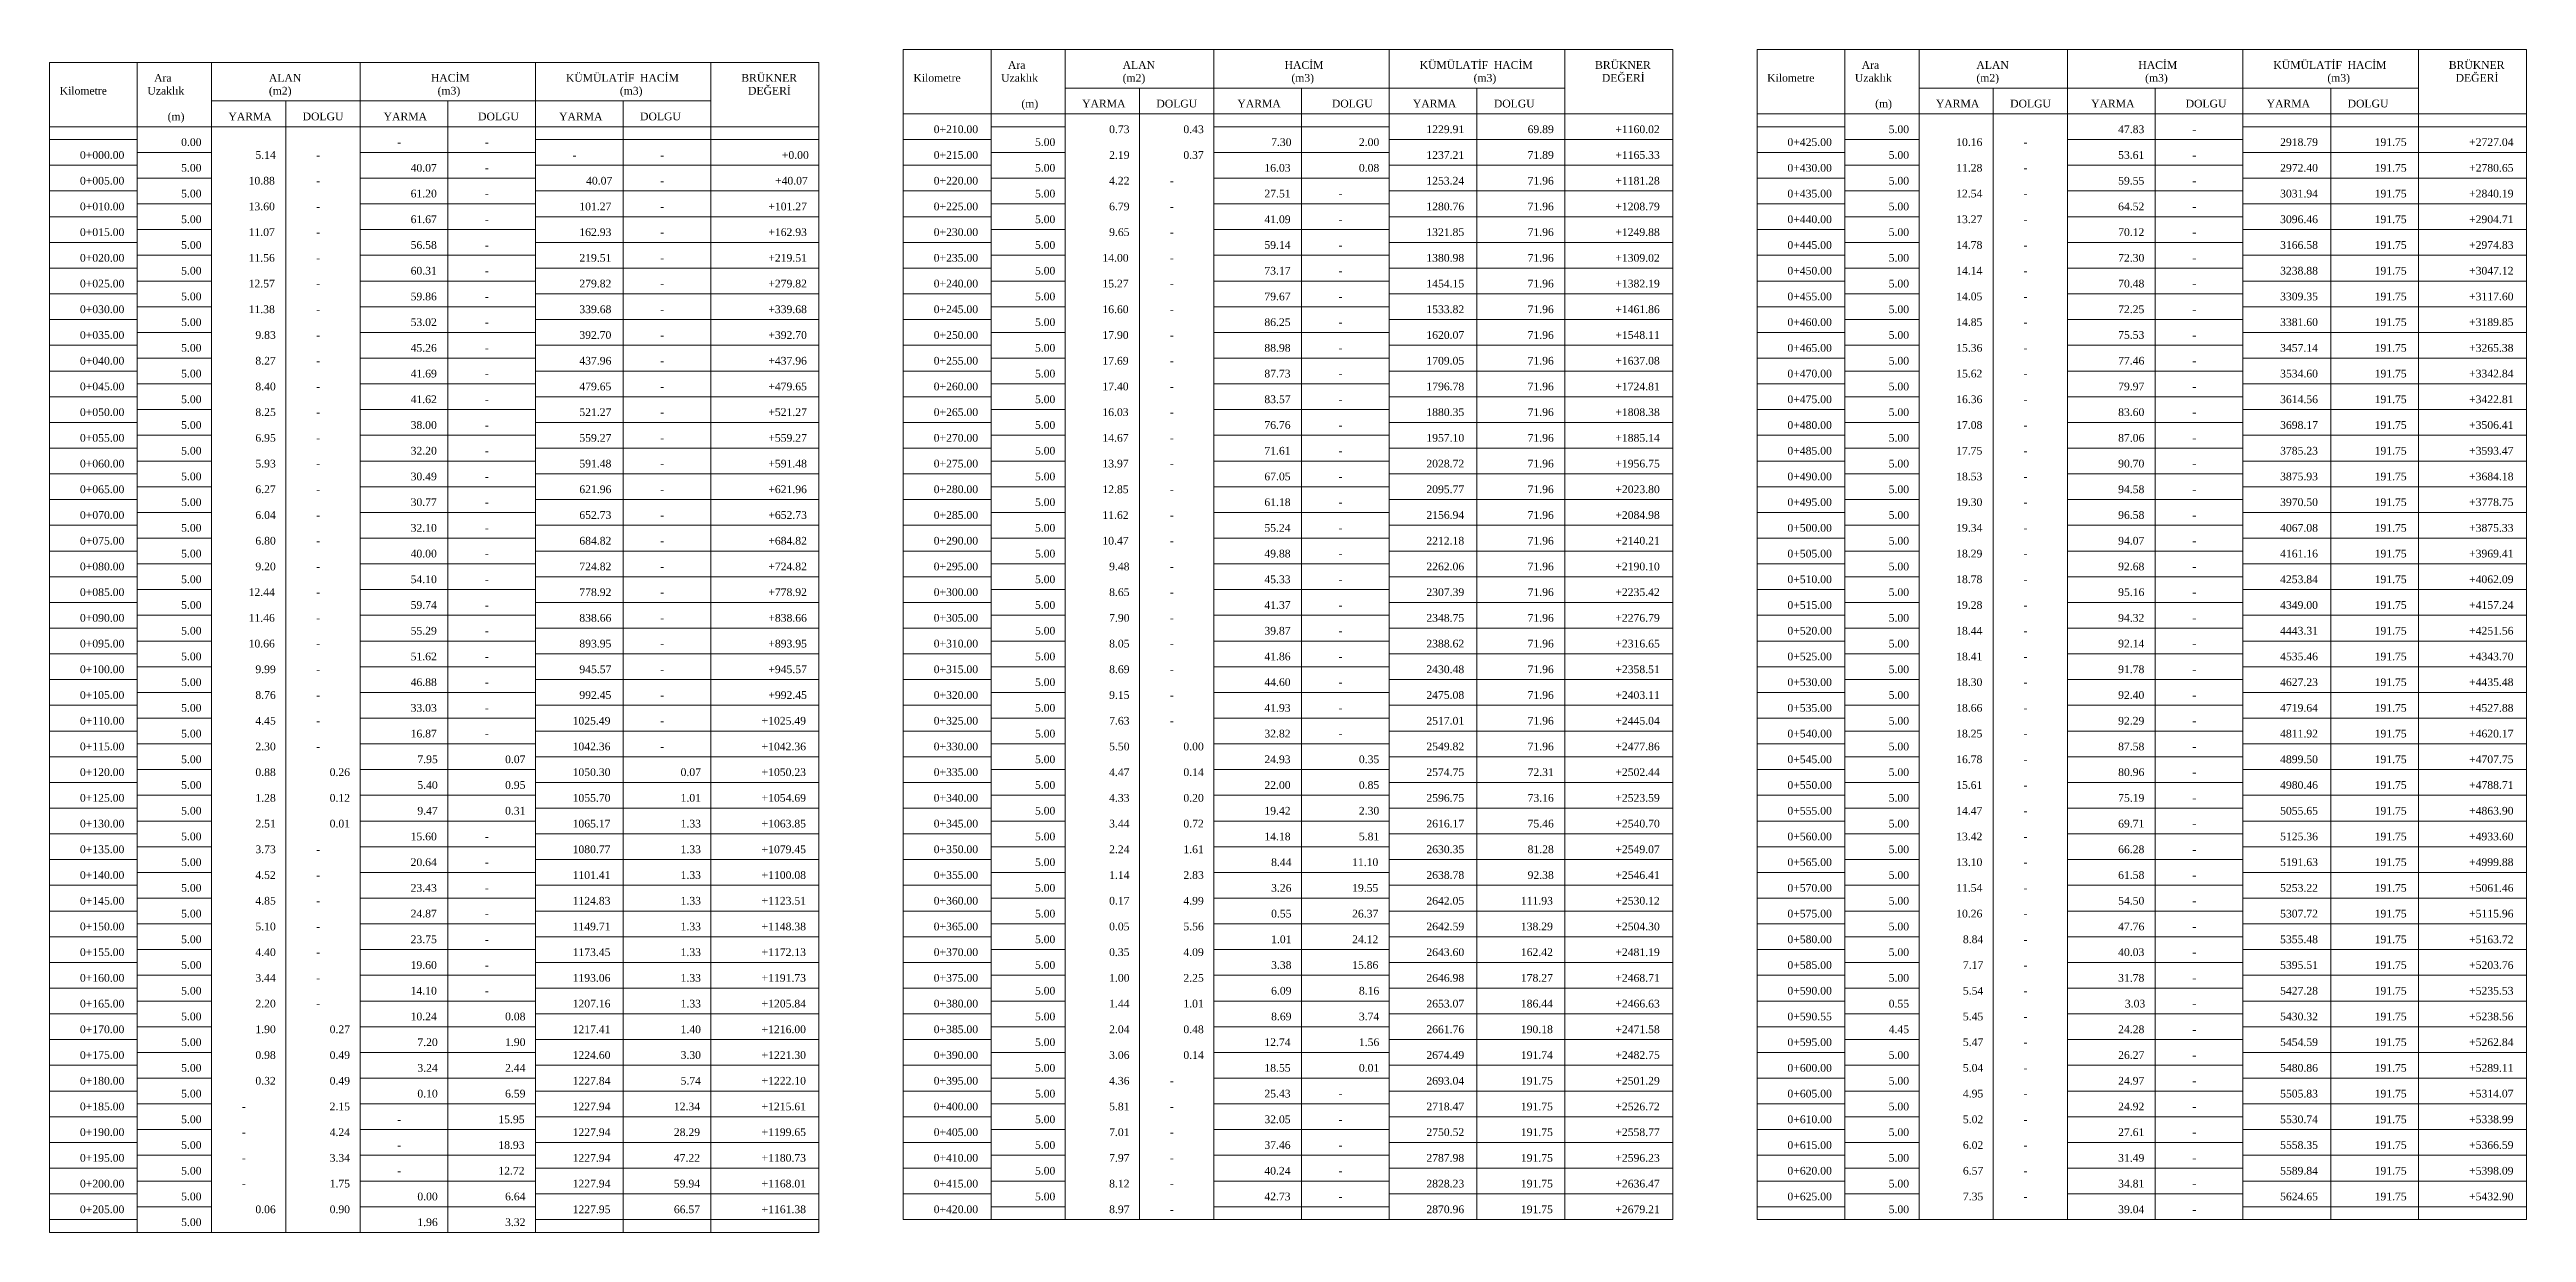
# Model space of a CAD drawing. Header units: metres. Extents: x 478603 to 489313, y 4282657 to 4289463.
# Drawn here: x 487004.7 to 487486.4, y 4289016.4 to 4289246.4 of the extents above; entities that cross this region are included whole.
import ezdxf

# ---------------------------------------------------------------- set-up
doc = ezdxf.new("R2010")
doc.units = ezdxf.units.M
for name, color, linetype, lineweight in [('TB_C', 96, 'Continuous', 0), ('TB_M', 18, 'Continuous', 0), ('TB_R', 1, 'Continuous', 0)]:
    doc.layers.add(name, color=color, linetype=linetype, lineweight=lineweight)
doc.styles.get("Standard").update_dxf_attribs({"font": 'times.ttf'})

msp = doc.modelspace()

# ---------------------------------------------------------------- texts
at = {"layer": 'TB_M'}
for s, p in [('HACİM', (487244.88, 4289242.6)), ('KÜMÜLATİF', (487271.13, 4289242.6)), ('HACİM', (487285.57, 4289242.6)), ('BRÜKNER', (487305.25, 4289242.6)), ('HACİM', (487410.91, 4289242.6)), ('KÜMÜLATİF', (487437.16, 4289242.6)), ('HACİM', (487451.6, 4289242.6)), ('BRÜKNER', (487471.28, 4289242.6)), ('Ara', (487025.03, 4289240.1)), ('ALAN', (487047.35, 4289240.1)), ('HACİM', (487078.85, 4289240.1)), ('KÜMÜLATİF', (487105.1, 4289240.1)), ('HACİM', (487119.53, 4289240.1)), ('BRÜKNER', (487139.22, 4289240.1)), ('DEĞERİ', (487140.53, 4289237.6)), ('Kilometre', (487172.69, 4289240.1)), ('Uzaklık', (487189.75, 4289240.1)), ('Ara', (487191.07, 4289242.6)), ('ALAN', (487213.38, 4289242.6)), ('(m2)', (487213.38, 4289240.1)), ('(m3)', (487246.19, 4289240.1)), ('(m3)', (487281.63, 4289240.1)), ('DEĞERİ', (487306.57, 4289240.1)), ('Kilometre', (487338.72, 4289240.1)), ('Uzaklık', (487355.78, 4289240.1)), ('Ara', (487357.1, 4289242.6)), ('ALAN', (487379.41, 4289242.6)), ('(m2)', (487379.41, 4289240.1)), ('(m3)', (487412.22, 4289240.1)), ('(m3)', (487447.66, 4289240.1)), ('DEĞERİ', (487472.6, 4289240.1)), ('Kilometre', (487006.66, 4289237.6)), ('Uzaklık', (487023.72, 4289237.6)), ('(m2)', (487047.35, 4289237.6)), ('(m3)', (487080.16, 4289237.6)), ('(m3)', (487115.6, 4289237.6)), ('(m)', (487193.69, 4289235.1)), ('YARMA', (487205.5, 4289235.1)), ('DOLGU', (487219.94, 4289235.1)), ('YARMA', (487235.69, 4289235.1)), ('DOLGU', (487254.07, 4289235.1)), ('YARMA', (487269.82, 4289235.1)), ('DOLGU', (487285.57, 4289235.1)), ('(m)', (487359.72, 4289235.1)), ('YARMA', (487371.53, 4289235.1)), ('DOLGU', (487385.97, 4289235.1)), ('YARMA', (487401.72, 4289235.1)), ('DOLGU', (487420.1, 4289235.1)), ('YARMA', (487435.85, 4289235.1)), ('DOLGU', (487451.6, 4289235.1)), ('(m)', (487027.66, 4289232.6)), ('YARMA', (487039.47, 4289232.6)), ('DOLGU', (487053.91, 4289232.6)), ('YARMA', (487069.66, 4289232.6)), ('DOLGU', (487088.03, 4289232.6)), ('YARMA', (487103.78, 4289232.6)), ('DOLGU', (487119.53, 4289232.6)), ('0+210.00', (487176.63, 4289230.1)), ('-', (487421.41, 4289230.1)), ('0+000.00', (487010.6, 4289225.1)), ('-', (487056.53, 4289225.1)), ('-', (487072.28, 4289227.6)), ('-', (487089.35, 4289227.6)), ('-', (487106.41, 4289225.1)), ('-', (487123.47, 4289225.1)), ('0+215.00', (487176.63, 4289225.1)), ('0+425.00', (487342.66, 4289227.6)), ('-', (487388.6, 4289227.6)), ('-', (487421.41, 4289225.1)), ('0+005.00', (487010.6, 4289220.1)), ('-', (487056.53, 4289220.1)), ('-', (487089.35, 4289222.6)), ('-', (487123.47, 4289220.1)), ('0+220.00', (487176.63, 4289220.1)), ('-', (487222.57, 4289220.1)), ('0+430.00', (487342.66, 4289222.6)), ('-', (487388.6, 4289222.6)), ('-', (487421.41, 4289220.1)), ('0+010.00', (487010.6, 4289215.1)), ('-', (487056.53, 4289215.1)), ('-', (487089.35, 4289217.6)), ('-', (487123.47, 4289215.1)), ('0+225.00', (487176.63, 4289215.1)), ('-', (487222.57, 4289215.1)), ('-', (487255.38, 4289217.6)), ('0+435.00', (487342.66, 4289217.6)), ('-', (487388.6, 4289217.6)), ('-', (487421.41, 4289215.1)), ('0+015.00', (487010.6, 4289210.1)), ('-', (487056.53, 4289210.1)), ('-', (487089.35, 4289212.6)), ('-', (487123.47, 4289210.1)), ('0+230.00', (487176.63, 4289210.1)), ('-', (487222.57, 4289210.1)), ('-', (487255.38, 4289212.6)), ('0+440.00', (487342.66, 4289212.6)), ('-', (487388.6, 4289212.6)), ('-', (487421.41, 4289210.1)), ('0+020.00', (487010.6, 4289205.1)), ('-', (487056.53, 4289205.1)), ('-', (487089.35, 4289207.6)), ('-', (487123.47, 4289205.1)), ('0+235.00', (487176.63, 4289205.1)), ('-', (487222.57, 4289205.1)), ('-', (487255.38, 4289207.6)), ('0+445.00', (487342.66, 4289207.6)), ('-', (487388.6, 4289207.6)), ('-', (487421.41, 4289205.1)), ('0+025.00', (487010.6, 4289200.1)), ('-', (487089.35, 4289202.6)), ('0+240.00', (487176.63, 4289200.1)), ('-', (487255.38, 4289202.6)), ('0+450.00', (487342.66, 4289202.6)), ('-', (487388.6, 4289202.6)), ('0+030.00', (487010.6, 4289195.1)), ('-', (487056.53, 4289200.1)), ('-', (487089.35, 4289197.6)), ('-', (487123.47, 4289200.1)), ('0+245.00', (487176.63, 4289195.1)), ('-', (487222.57, 4289200.1)), ('-', (487255.38, 4289197.6)), ('0+455.00', (487342.66, 4289197.6)), ('-', (487388.6, 4289197.6)), ('-', (487421.41, 4289200.1)), ('0+035.00', (487010.6, 4289190.1)), ('-', (487056.53, 4289195.1)), ('-', (487089.35, 4289192.6)), ('-', (487123.47, 4289195.1)), ('0+250.00', (487176.63, 4289190.1)), ('-', (487222.57, 4289195.1)), ('-', (487255.38, 4289192.6)), ('0+460.00', (487342.66, 4289192.6)), ('-', (487388.6, 4289192.6)), ('-', (487421.41, 4289195.1)), ('0+040.00', (487010.6, 4289185.1)), ('-', (487056.53, 4289190.1)), ('-', (487089.35, 4289187.6)), ('-', (487123.47, 4289190.1)), ('0+255.00', (487176.63, 4289185.1)), ('-', (487222.57, 4289190.1)), ('-', (487255.38, 4289187.6)), ('0+465.00', (487342.66, 4289187.6)), ('-', (487388.6, 4289187.6)), ('-', (487421.41, 4289190.1)), ('0+045.00', (487010.6, 4289180.1)), ('-', (487056.53, 4289185.1)), ('-', (487089.35, 4289182.6)), ('-', (487123.47, 4289185.1)), ('0+260.00', (487176.63, 4289180.1)), ('-', (487222.57, 4289185.1)), ('-', (487255.38, 4289182.6)), ('0+470.00', (487342.66, 4289182.6)), ('-', (487388.6, 4289182.6)), ('-', (487421.41, 4289185.1)), ('-', (487056.53, 4289180.1)), ('-', (487089.35, 4289177.6)), ('-', (487123.47, 4289180.1)), ('-', (487222.57, 4289180.1)), ('-', (487255.38, 4289177.6)), ('0+475.00', (487342.66, 4289177.6)), ('-', (487388.6, 4289177.6)), ('-', (487421.41, 4289180.1)), ('0+050.00', (487010.6, 4289175.1)), ('-', (487056.53, 4289175.1)), ('-', (487089.35, 4289172.6)), ('-', (487123.47, 4289175.1)), ('0+265.00', (487176.63, 4289175.1)), ('-', (487222.57, 4289175.1)), ('-', (487255.38, 4289172.6)), ('0+480.00', (487342.66, 4289172.6)), ('-', (487388.6, 4289172.6)), ('-', (487421.41, 4289175.1)), ('0+055.00', (487010.6, 4289170.1)), ('-', (487056.53, 4289170.1)), ('-', (487089.35, 4289167.6)), ('-', (487123.47, 4289170.1)), ('0+270.00', (487176.63, 4289170.1)), ('-', (487222.57, 4289170.1)), ('-', (487255.38, 4289167.6)), ('0+485.00', (487342.66, 4289167.6)), ('-', (487388.6, 4289167.6)), ('-', (487421.41, 4289170.1)), ('0+060.00', (487010.6, 4289165.1)), ('-', (487056.53, 4289165.1)), ('-', (487089.35, 4289162.6)), ('-', (487123.47, 4289165.1)), ('0+275.00', (487176.63, 4289165.1)), ('-', (487222.57, 4289165.1)), ('-', (487255.38, 4289162.6)), ('0+490.00', (487342.66, 4289162.6)), ('-', (487388.6, 4289162.6)), ('-', (487421.41, 4289165.1)), ('0+065.00', (487010.6, 4289160.1)), ('-', (487056.53, 4289160.1)), ('-', (487089.35, 4289157.6)), ('-', (487123.47, 4289160.1)), ('0+280.00', (487176.63, 4289160.1)), ('-', (487222.57, 4289160.1)), ('-', (487255.38, 4289157.6)), ('0+495.00', (487342.66, 4289157.6)), ('-', (487388.6, 4289157.6)), ('-', (487421.41, 4289160.1)), ('0+070.00', (487010.6, 4289155.1)), ('-', (487056.53, 4289155.1)), ('-', (487089.35, 4289152.6)), ('-', (487123.47, 4289155.1)), ('0+285.00', (487176.63, 4289155.1)), ('-', (487222.57, 4289155.1)), ('-', (487255.38, 4289152.6)), ('0+500.00', (487342.66, 4289152.6)), ('-', (487388.6, 4289152.6)), ('-', (487421.41, 4289155.1)), ('0+075.00', (487010.6, 4289150.1)), ('-', (487056.53, 4289150.1)), ('-', (487089.35, 4289147.6)), ('-', (487123.47, 4289150.1)), ('0+290.00', (487176.63, 4289150.1)), ('-', (487222.57, 4289150.1)), ('-', (487255.38, 4289147.6)), ('0+505.00', (487342.66, 4289147.6)), ('-', (487388.6, 4289147.6)), ('-', (487421.41, 4289150.1)), ('0+080.00', (487010.6, 4289145.1)), ('-', (487056.53, 4289145.1)), ('-', (487089.35, 4289142.6)), ('-', (487123.47, 4289145.1)), ('0+295.00', (487176.63, 4289145.1)), ('-', (487222.57, 4289145.1)), ('-', (487255.38, 4289142.6)), ('0+510.00', (487342.66, 4289142.6)), ('-', (487388.6, 4289142.6)), ('-', (487421.41, 4289145.1)), ('0+085.00', (487010.6, 4289140.1)), ('-', (487056.53, 4289140.1)), ('-', (487089.35, 4289137.6)), ('-', (487123.47, 4289140.1)), ('0+300.00', (487176.63, 4289140.1)), ('-', (487222.57, 4289140.1)), ('-', (487255.38, 4289137.6)), ('0+515.00', (487342.66, 4289137.6)), ('-', (487388.6, 4289137.6)), ('-', (487421.41, 4289140.1)), ('0+090.00', (487010.6, 4289135.1)), ('-', (487056.53, 4289135.1)), ('-', (487123.47, 4289135.1)), ('0+305.00', (487176.63, 4289135.1)), ('-', (487222.57, 4289135.1)), ('0+520.00', (487342.66, 4289132.6)), ('-', (487421.41, 4289135.1)), ('0+095.00', (487010.6, 4289130.1)), ('-', (487056.53, 4289130.1)), ('-', (487089.35, 4289132.6)), ('-', (487123.47, 4289130.1)), ('0+310.00', (487176.63, 4289130.1)), ('-', (487222.57, 4289130.1)), ('-', (487255.38, 4289132.6)), ('0+525.00', (487342.66, 4289127.6)), ('-', (487388.6, 4289132.6)), ('-', (487421.41, 4289130.1)), ('0+100.00', (487010.6, 4289125.1)), ('-', (487056.53, 4289125.1)), ('-', (487089.35, 4289127.6)), ('-', (487123.47, 4289125.1)), ('0+315.00', (487176.63, 4289125.1)), ('-', (487222.57, 4289125.1)), ('-', (487255.38, 4289127.6)), ('0+530.00', (487342.66, 4289122.6)), ('-', (487388.6, 4289127.6)), ('-', (487421.41, 4289125.1)), ('0+105.00', (487010.6, 4289120.1)), ('-', (487056.53, 4289120.1)), ('-', (487089.35, 4289122.6)), ('-', (487123.47, 4289120.1)), ('0+320.00', (487176.63, 4289120.1)), ('-', (487222.57, 4289120.1)), ('-', (487255.38, 4289122.6)), ('0+535.00', (487342.66, 4289117.6)), ('-', (487388.6, 4289122.6)), ('-', (487421.41, 4289120.1)), ('0+110.00', (487010.6, 4289115.1)), ('-', (487056.53, 4289115.1)), ('-', (487089.35, 4289117.6)), ('-', (487123.47, 4289115.1)), ('0+325.00', (487176.63, 4289115.1)), ('-', (487222.57, 4289115.1)), ('-', (487255.38, 4289117.6)), ('0+540.00', (487342.66, 4289112.6)), ('-', (487388.6, 4289117.6)), ('-', (487421.41, 4289115.1)), ('0+115.00', (487010.6, 4289110.1)), ('-', (487056.53, 4289110.1)), ('-', (487089.35, 4289112.6)), ('-', (487123.47, 4289110.1)), ('0+330.00', (487176.63, 4289110.1)), ('-', (487255.38, 4289112.6)), ('-', (487388.6, 4289112.6)), ('-', (487421.41, 4289110.1)), ('0+120.00', (487010.6, 4289105.1)), ('0+335.00', (487176.63, 4289105.1)), ('0+545.00', (487342.66, 4289107.6)), ('-', (487388.6, 4289107.6)), ('-', (487421.41, 4289105.1)), ('0+125.00', (487010.6, 4289100.1)), ('0+340.00', (487176.63, 4289100.1)), ('0+550.00', (487342.66, 4289102.6)), ('-', (487388.6, 4289102.6)), ('-', (487421.41, 4289100.1)), ('0+130.00', (487010.6, 4289095.1)), ('0+345.00', (487176.63, 4289095.1)), ('0+555.00', (487342.66, 4289097.6)), ('-', (487388.6, 4289097.6)), ('-', (487421.41, 4289095.1)), ('0+135.00', (487010.6, 4289090.1)), ('-', (487056.53, 4289090.1)), ('-', (487089.35, 4289092.6)), ('0+350.00', (487176.63, 4289090.1)), ('0+560.00', (487342.66, 4289092.6)), ('-', (487388.6, 4289092.6)), ('-', (487421.41, 4289090.1)), ('0+140.00', (487010.6, 4289085.1)), ('-', (487056.53, 4289085.1)), ('-', (487089.35, 4289087.6)), ('0+355.00', (487176.63, 4289085.1)), ('0+565.00', (487342.66, 4289087.6)), ('-', (487388.6, 4289087.6)), ('-', (487421.41, 4289085.1)), ('0+145.00', (487010.6, 4289080.1)), ('-', (487056.53, 4289080.1)), ('-', (487089.35, 4289082.6)), ('0+360.00', (487176.63, 4289080.1)), ('0+570.00', (487342.66, 4289082.6)), ('-', (487388.6, 4289082.6)), ('-', (487421.41, 4289080.1)), ('0+150.00', (487010.6, 4289075.1)), ('-', (487056.53, 4289075.1)), ('-', (487089.35, 4289077.6)), ('0+365.00', (487176.63, 4289075.1)), ('0+575.00', (487342.66, 4289077.6)), ('-', (487388.6, 4289077.6)), ('-', (487421.41, 4289075.1)), ('0+155.00', (487010.6, 4289070.1)), ('-', (487089.35, 4289072.6)), ('0+370.00', (487176.63, 4289070.1)), ('0+580.00', (487342.66, 4289072.6)), ('-', (487388.6, 4289072.6)), ('0+160.00', (487010.6, 4289065.1)), ('-', (487056.53, 4289070.1)), ('-', (487089.35, 4289067.6)), ('0+375.00', (487176.63, 4289065.1)), ('0+585.00', (487342.66, 4289067.6)), ('-', (487388.6, 4289067.6)), ('-', (487421.41, 4289070.1)), ('0+165.00', (487010.6, 4289060.1)), ('-', (487056.53, 4289065.1)), ('-', (487089.35, 4289062.6)), ('0+380.00', (487176.63, 4289060.1)), ('0+590.00', (487342.66, 4289062.6)), ('-', (487388.6, 4289062.6)), ('-', (487421.41, 4289065.1)), ('0+170.00', (487010.6, 4289055.1)), ('-', (487056.53, 4289060.1)), ('0+385.00', (487176.63, 4289055.1)), ('0+590.55', (487342.66, 4289057.6)), ('-', (487388.6, 4289057.6)), ('-', (487421.41, 4289060.1)), ('0+175.00', (487010.6, 4289050.1)), ('0+390.00', (487176.63, 4289050.1)), ('0+595.00', (487342.66, 4289052.6)), ('-', (487388.6, 4289052.6)), ('-', (487421.41, 4289055.1)), ('0+600.00', (487342.66, 4289047.6)), ('-', (487388.6, 4289047.6)), ('-', (487421.41, 4289050.1)), ('0+180.00', (487010.6, 4289045.1)), ('0+395.00', (487176.63, 4289045.1)), ('-', (487222.57, 4289045.1)), ('-', (487255.38, 4289042.6)), ('0+605.00', (487342.66, 4289042.6)), ('-', (487388.6, 4289042.6)), ('-', (487421.41, 4289045.1)), ('0+185.00', (487010.6, 4289040.1)), ('-', (487042.1, 4289040.1)), ('-', (487072.28, 4289037.6)), ('0+400.00', (487176.63, 4289040.1)), ('-', (487222.57, 4289040.1)), ('-', (487255.38, 4289037.6)), ('0+610.00', (487342.66, 4289037.6)), ('-', (487388.6, 4289037.6)), ('-', (487421.41, 4289040.1)), ('0+190.00', (487010.6, 4289035.1)), ('-', (487042.1, 4289035.1)), ('-', (487072.28, 4289032.6)), ('0+405.00', (487176.63, 4289035.1)), ('-', (487222.57, 4289035.1)), ('-', (487255.38, 4289032.6)), ('0+615.00', (487342.66, 4289032.6)), ('-', (487388.6, 4289032.6)), ('-', (487421.41, 4289035.1)), ('0+195.00', (487010.6, 4289030.1)), ('-', (487042.1, 4289030.1)), ('-', (487072.28, 4289027.6)), ('0+410.00', (487176.63, 4289030.1)), ('-', (487222.57, 4289030.1)), ('-', (487255.38, 4289027.6)), ('0+620.00', (487342.66, 4289027.6)), ('-', (487388.6, 4289027.6)), ('-', (487421.41, 4289030.1)), ('0+200.00', (487010.6, 4289025.1)), ('-', (487042.1, 4289025.1)), ('0+415.00', (487176.63, 4289025.1)), ('-', (487222.57, 4289025.1)), ('-', (487255.38, 4289022.6)), ('0+625.00', (487342.66, 4289022.6)), ('-', (487388.6, 4289022.6)), ('-', (487421.41, 4289025.1)), ('0+205.00', (487010.6, 4289020.1)), ('0+420.00', (487176.63, 4289020.1)), ('-', (487222.57, 4289020.1)), ('-', (487421.41, 4289020.1))]:
    msp.add_text(s, height=1.5, dxfattribs=at).set_placement(p)
at = {"layer": 'TB_R'}
for s, p in [('0.73', (487210.75, 4289230.1)), ('0.43', (487225.19, 4289230.1)), ('1229.91', (487272.44, 4289230.1)), ('69.89', (487292.13, 4289230.1)), ('+1160.02', (487309.19, 4289230.1)), ('5.00', (487362.35, 4289230.1)), ('47.83', (487406.97, 4289230.1)), ('0.00', (487030.28, 4289227.6)), ('5.14', (487044.72, 4289225.1)), ('+0.00', (487147.1, 4289225.1)), ('5.00', (487196.32, 4289227.6)), ('2.19', (487210.75, 4289225.1)), ('0.37', (487225.19, 4289225.1)), ('7.30', (487242.25, 4289227.6)), ('2.00', (487259.32, 4289227.6)), ('1237.21', (487272.44, 4289225.1)), ('71.89', (487292.13, 4289225.1)), ('+1165.33', (487309.19, 4289225.1)), ('5.00', (487362.35, 4289225.1)), ('10.16', (487375.47, 4289227.6)), ('53.61', (487406.97, 4289225.1)), ('2918.79', (487438.47, 4289227.6)), ('191.75', (487456.85, 4289227.6)), ('+2727.04', (487475.22, 4289227.6)), ('5.00', (487030.28, 4289222.6)), ('10.88', (487043.41, 4289220.1)), ('40.07', (487074.91, 4289222.6)), ('40.07', (487109.03, 4289220.1)), ('+40.07', (487145.78, 4289220.1)), ('5.00', (487196.32, 4289222.6)), ('4.22', (487210.75, 4289220.1)), ('16.03', (487240.94, 4289222.6)), ('0.08', (487259.32, 4289222.6)), ('1253.24', (487272.44, 4289220.1)), ('71.96', (487292.13, 4289220.1)), ('+1181.28', (487309.19, 4289220.1)), ('5.00', (487362.35, 4289220.1)), ('11.28', (487375.47, 4289222.6)), ('59.55', (487406.97, 4289220.1)), ('2972.40', (487438.47, 4289222.6)), ('191.75', (487456.85, 4289222.6)), ('+2780.65', (487475.22, 4289222.6)), ('5.00', (487030.28, 4289217.6)), ('13.60', (487043.41, 4289215.1)), ('61.20', (487074.91, 4289217.6)), ('101.27', (487107.72, 4289215.1)), ('+101.27', (487144.47, 4289215.1)), ('5.00', (487196.32, 4289217.6)), ('6.79', (487210.75, 4289215.1)), ('27.51', (487240.94, 4289217.6)), ('1280.76', (487272.44, 4289215.1)), ('71.96', (487292.13, 4289215.1)), ('+1208.79', (487309.19, 4289215.1)), ('5.00', (487362.35, 4289215.1)), ('12.54', (487375.47, 4289217.6)), ('64.52', (487406.97, 4289215.1)), ('3031.94', (487438.47, 4289217.6)), ('191.75', (487456.85, 4289217.6)), ('+2840.19', (487475.22, 4289217.6)), ('5.00', (487030.28, 4289212.6)), ('11.07', (487043.41, 4289210.1)), ('61.67', (487074.91, 4289212.6)), ('162.93', (487107.72, 4289210.1)), ('+162.93', (487144.47, 4289210.1)), ('5.00', (487196.32, 4289212.6)), ('9.65', (487210.75, 4289210.1)), ('41.09', (487240.94, 4289212.6)), ('1321.85', (487272.44, 4289210.1)), ('71.96', (487292.13, 4289210.1)), ('+1249.88', (487309.19, 4289210.1)), ('5.00', (487362.35, 4289210.1)), ('13.27', (487375.47, 4289212.6)), ('70.12', (487406.97, 4289210.1)), ('3096.46', (487438.47, 4289212.6)), ('191.75', (487456.85, 4289212.6)), ('+2904.71', (487475.22, 4289212.6)), ('5.00', (487030.28, 4289207.6)), ('11.56', (487043.41, 4289205.1)), ('56.58', (487074.91, 4289207.6)), ('219.51', (487107.72, 4289205.1)), ('+219.51', (487144.47, 4289205.1)), ('5.00', (487196.32, 4289207.6)), ('14.00', (487209.44, 4289205.1)), ('59.14', (487240.94, 4289207.6)), ('1380.98', (487272.44, 4289205.1)), ('71.96', (487292.13, 4289205.1)), ('+1309.02', (487309.19, 4289205.1)), ('5.00', (487362.35, 4289205.1)), ('14.78', (487375.47, 4289207.6)), ('72.30', (487406.97, 4289205.1)), ('3166.58', (487438.47, 4289207.6)), ('191.75', (487456.85, 4289207.6)), ('+2974.83', (487475.22, 4289207.6)), ('5.00', (487030.28, 4289202.6)), ('12.57', (487043.41, 4289200.1)), ('60.31', (487074.91, 4289202.6)), ('279.82', (487107.72, 4289200.1)), ('+279.82', (487144.47, 4289200.1)), ('5.00', (487196.32, 4289202.6)), ('15.27', (487209.44, 4289200.1)), ('73.17', (487240.94, 4289202.6)), ('1454.15', (487272.44, 4289200.1)), ('71.96', (487292.13, 4289200.1)), ('+1382.19', (487309.19, 4289200.1)), ('5.00', (487362.35, 4289200.1)), ('14.14', (487375.47, 4289202.6)), ('70.48', (487406.97, 4289200.1)), ('3238.88', (487438.47, 4289202.6)), ('191.75', (487456.85, 4289202.6)), ('+3047.12', (487475.22, 4289202.6)), ('5.00', (487030.28, 4289197.6)), ('11.38', (487043.41, 4289195.1)), ('59.86', (487074.91, 4289197.6)), ('339.68', (487107.72, 4289195.1)), ('+339.68', (487144.47, 4289195.1)), ('5.00', (487196.32, 4289197.6)), ('16.60', (487209.44, 4289195.1)), ('79.67', (487240.94, 4289197.6)), ('1533.82', (487272.44, 4289195.1)), ('71.96', (487292.13, 4289195.1)), ('+1461.86', (487309.19, 4289195.1)), ('5.00', (487362.35, 4289195.1)), ('14.05', (487375.47, 4289197.6)), ('72.25', (487406.97, 4289195.1)), ('3309.35', (487438.47, 4289197.6)), ('191.75', (487456.85, 4289197.6)), ('+3117.60', (487475.22, 4289197.6)), ('5.00', (487030.28, 4289192.6)), ('9.83', (487044.72, 4289190.1)), ('53.02', (487074.91, 4289192.6)), ('392.70', (487107.72, 4289190.1)), ('+392.70', (487144.47, 4289190.1)), ('5.00', (487196.32, 4289192.6)), ('17.90', (487209.44, 4289190.1)), ('86.25', (487240.94, 4289192.6)), ('1620.07', (487272.44, 4289190.1)), ('71.96', (487292.13, 4289190.1)), ('+1548.11', (487309.19, 4289190.1)), ('5.00', (487362.35, 4289190.1)), ('14.85', (487375.47, 4289192.6)), ('75.53', (487406.97, 4289190.1)), ('3381.60', (487438.47, 4289192.6)), ('191.75', (487456.85, 4289192.6)), ('+3189.85', (487475.22, 4289192.6)), ('5.00', (487030.28, 4289187.6)), ('8.27', (487044.72, 4289185.1)), ('45.26', (487074.91, 4289187.6)), ('437.96', (487107.72, 4289185.1)), ('+437.96', (487144.47, 4289185.1)), ('5.00', (487196.32, 4289187.6)), ('17.69', (487209.44, 4289185.1)), ('88.98', (487240.94, 4289187.6)), ('1709.05', (487272.44, 4289185.1)), ('71.96', (487292.13, 4289185.1)), ('+1637.08', (487309.19, 4289185.1)), ('5.00', (487362.35, 4289185.1)), ('15.36', (487375.47, 4289187.6)), ('77.46', (487406.97, 4289185.1)), ('3457.14', (487438.47, 4289187.6)), ('191.75', (487456.85, 4289187.6)), ('+3265.38', (487475.22, 4289187.6)), ('5.00', (487030.28, 4289182.6)), ('8.40', (487044.72, 4289180.1)), ('41.69', (487074.91, 4289182.6)), ('479.65', (487107.72, 4289180.1)), ('+479.65', (487144.47, 4289180.1)), ('5.00', (487196.32, 4289182.6)), ('17.40', (487209.44, 4289180.1)), ('87.73', (487240.94, 4289182.6)), ('1796.78', (487272.44, 4289180.1)), ('71.96', (487292.13, 4289180.1)), ('+1724.81', (487309.19, 4289180.1)), ('5.00', (487362.35, 4289180.1)), ('15.62', (487375.47, 4289182.6)), ('79.97', (487406.97, 4289180.1)), ('3534.60', (487438.47, 4289182.6)), ('191.75', (487456.85, 4289182.6)), ('+3342.84', (487475.22, 4289182.6)), ('5.00', (487030.28, 4289177.6)), ('41.62', (487074.91, 4289177.6)), ('5.00', (487196.32, 4289177.6)), ('83.57', (487240.94, 4289177.6)), ('16.36', (487375.47, 4289177.6)), ('3614.56', (487438.47, 4289177.6)), ('191.75', (487456.85, 4289177.6)), ('+3422.81', (487475.22, 4289177.6)), ('5.00', (487030.28, 4289172.6)), ('8.25', (487044.72, 4289175.1)), ('38.00', (487074.91, 4289172.6)), ('521.27', (487107.72, 4289175.1)), ('+521.27', (487144.47, 4289175.1)), ('5.00', (487196.32, 4289172.6)), ('16.03', (487209.44, 4289175.1)), ('76.76', (487240.94, 4289172.6)), ('1880.35', (487272.44, 4289175.1)), ('71.96', (487292.13, 4289175.1)), ('+1808.38', (487309.19, 4289175.1)), ('5.00', (487362.35, 4289175.1)), ('17.08', (487375.47, 4289172.6)), ('83.60', (487406.97, 4289175.1)), ('3698.17', (487438.47, 4289172.6)), ('191.75', (487456.85, 4289172.6)), ('+3506.41', (487475.22, 4289172.6)), ('5.00', (487030.28, 4289167.6)), ('6.95', (487044.72, 4289170.1)), ('32.20', (487074.91, 4289167.6)), ('559.27', (487107.72, 4289170.1)), ('+559.27', (487144.47, 4289170.1)), ('5.00', (487196.32, 4289167.6)), ('14.67', (487209.44, 4289170.1)), ('71.61', (487240.94, 4289167.6)), ('1957.10', (487272.44, 4289170.1)), ('71.96', (487292.13, 4289170.1)), ('+1885.14', (487309.19, 4289170.1)), ('5.00', (487362.35, 4289170.1)), ('17.75', (487375.47, 4289167.6)), ('87.06', (487406.97, 4289170.1)), ('3785.23', (487438.47, 4289167.6)), ('191.75', (487456.85, 4289167.6)), ('+3593.47', (487475.22, 4289167.6)), ('5.00', (487030.28, 4289162.6)), ('5.93', (487044.72, 4289165.1)), ('30.49', (487074.91, 4289162.6)), ('591.48', (487107.72, 4289165.1)), ('+591.48', (487144.47, 4289165.1)), ('5.00', (487196.32, 4289162.6)), ('13.97', (487209.44, 4289165.1)), ('67.05', (487240.94, 4289162.6)), ('2028.72', (487272.44, 4289165.1)), ('71.96', (487292.13, 4289165.1)), ('+1956.75', (487309.19, 4289165.1)), ('5.00', (487362.35, 4289165.1)), ('18.53', (487375.47, 4289162.6)), ('90.70', (487406.97, 4289165.1)), ('3875.93', (487438.47, 4289162.6)), ('191.75', (487456.85, 4289162.6)), ('+3684.18', (487475.22, 4289162.6)), ('5.00', (487030.28, 4289157.6)), ('6.27', (487044.72, 4289160.1)), ('30.77', (487074.91, 4289157.6)), ('621.96', (487107.72, 4289160.1)), ('+621.96', (487144.47, 4289160.1)), ('5.00', (487196.32, 4289157.6)), ('12.85', (487209.44, 4289160.1)), ('61.18', (487240.94, 4289157.6)), ('2095.77', (487272.44, 4289160.1)), ('71.96', (487292.13, 4289160.1)), ('+2023.80', (487309.19, 4289160.1)), ('5.00', (487362.35, 4289160.1)), ('19.30', (487375.47, 4289157.6)), ('94.58', (487406.97, 4289160.1)), ('3970.50', (487438.47, 4289157.6)), ('191.75', (487456.85, 4289157.6)), ('+3778.75', (487475.22, 4289157.6)), ('5.00', (487030.28, 4289152.6)), ('6.04', (487044.72, 4289155.1)), ('32.10', (487074.91, 4289152.6)), ('652.73', (487107.72, 4289155.1)), ('+652.73', (487144.47, 4289155.1)), ('5.00', (487196.32, 4289152.6)), ('11.62', (487209.44, 4289155.1)), ('55.24', (487240.94, 4289152.6)), ('2156.94', (487272.44, 4289155.1)), ('71.96', (487292.13, 4289155.1)), ('+2084.98', (487309.19, 4289155.1)), ('5.00', (487362.35, 4289155.1)), ('19.34', (487375.47, 4289152.6)), ('96.58', (487406.97, 4289155.1)), ('4067.08', (487438.47, 4289152.6)), ('191.75', (487456.85, 4289152.6)), ('+3875.33', (487475.22, 4289152.6)), ('5.00', (487030.28, 4289147.6)), ('6.80', (487044.72, 4289150.1)), ('40.00', (487074.91, 4289147.6)), ('684.82', (487107.72, 4289150.1)), ('+684.82', (487144.47, 4289150.1)), ('5.00', (487196.32, 4289147.6)), ('10.47', (487209.44, 4289150.1)), ('49.88', (487240.94, 4289147.6)), ('2212.18', (487272.44, 4289150.1)), ('71.96', (487292.13, 4289150.1)), ('+2140.21', (487309.19, 4289150.1)), ('5.00', (487362.35, 4289150.1)), ('18.29', (487375.47, 4289147.6)), ('94.07', (487406.97, 4289150.1)), ('4161.16', (487438.47, 4289147.6)), ('191.75', (487456.85, 4289147.6)), ('+3969.41', (487475.22, 4289147.6)), ('5.00', (487030.28, 4289142.6)), ('9.20', (487044.72, 4289145.1)), ('54.10', (487074.91, 4289142.6)), ('724.82', (487107.72, 4289145.1)), ('+724.82', (487144.47, 4289145.1)), ('5.00', (487196.32, 4289142.6)), ('9.48', (487210.75, 4289145.1)), ('45.33', (487240.94, 4289142.6)), ('2262.06', (487272.44, 4289145.1)), ('71.96', (487292.13, 4289145.1)), ('+2190.10', (487309.19, 4289145.1)), ('5.00', (487362.35, 4289145.1)), ('18.78', (487375.47, 4289142.6)), ('92.68', (487406.97, 4289145.1)), ('4253.84', (487438.47, 4289142.6)), ('191.75', (487456.85, 4289142.6)), ('+4062.09', (487475.22, 4289142.6)), ('5.00', (487030.28, 4289137.6)), ('12.44', (487043.41, 4289140.1)), ('59.74', (487074.91, 4289137.6)), ('778.92', (487107.72, 4289140.1)), ('+778.92', (487144.47, 4289140.1)), ('5.00', (487196.32, 4289137.6)), ('8.65', (487210.75, 4289140.1)), ('41.37', (487240.94, 4289137.6)), ('2307.39', (487272.44, 4289140.1)), ('71.96', (487292.13, 4289140.1)), ('+2235.42', (487309.19, 4289140.1)), ('5.00', (487362.35, 4289140.1)), ('19.28', (487375.47, 4289137.6)), ('95.16', (487406.97, 4289140.1)), ('4349.00', (487438.47, 4289137.6)), ('191.75', (487456.85, 4289137.6)), ('+4157.24', (487475.22, 4289137.6)), ('5.00', (487030.28, 4289132.6)), ('11.46', (487043.41, 4289135.1)), ('55.29', (487074.91, 4289132.6)), ('838.66', (487107.72, 4289135.1)), ('+838.66', (487144.47, 4289135.1)), ('5.00', (487196.32, 4289132.6)), ('7.90', (487210.75, 4289135.1)), ('39.87', (487240.94, 4289132.6)), ('2348.75', (487272.44, 4289135.1)), ('71.96', (487292.13, 4289135.1)), ('+2276.79', (487309.19, 4289135.1)), ('5.00', (487362.35, 4289135.1)), ('18.44', (487375.47, 4289132.6)), ('94.32', (487406.97, 4289135.1)), ('4443.31', (487438.47, 4289132.6)), ('191.75', (487456.85, 4289132.6)), ('+4251.56', (487475.22, 4289132.6)), ('5.00', (487030.28, 4289127.6)), ('10.66', (487043.41, 4289130.1)), ('51.62', (487074.91, 4289127.6)), ('893.95', (487107.72, 4289130.1)), ('+893.95', (487144.47, 4289130.1)), ('5.00', (487196.32, 4289127.6)), ('8.05', (487210.75, 4289130.1)), ('41.86', (487240.94, 4289127.6)), ('2388.62', (487272.44, 4289130.1)), ('71.96', (487292.13, 4289130.1)), ('+2316.65', (487309.19, 4289130.1)), ('5.00', (487362.35, 4289130.1)), ('18.41', (487375.47, 4289127.6)), ('92.14', (487406.97, 4289130.1)), ('4535.46', (487438.47, 4289127.6)), ('191.75', (487456.85, 4289127.6)), ('+4343.70', (487475.22, 4289127.6)), ('5.00', (487030.28, 4289122.6)), ('9.99', (487044.72, 4289125.1)), ('46.88', (487074.91, 4289122.6)), ('945.57', (487107.72, 4289125.1)), ('+945.57', (487144.47, 4289125.1)), ('5.00', (487196.32, 4289122.6)), ('8.69', (487210.75, 4289125.1)), ('44.60', (487240.94, 4289122.6)), ('2430.48', (487272.44, 4289125.1)), ('71.96', (487292.13, 4289125.1)), ('+2358.51', (487309.19, 4289125.1)), ('5.00', (487362.35, 4289125.1)), ('18.30', (487375.47, 4289122.6)), ('91.78', (487406.97, 4289125.1)), ('4627.23', (487438.47, 4289122.6)), ('191.75', (487456.85, 4289122.6)), ('+4435.48', (487475.22, 4289122.6)), ('5.00', (487030.28, 4289117.6)), ('8.76', (487044.72, 4289120.1)), ('33.03', (487074.91, 4289117.6)), ('992.45', (487107.72, 4289120.1)), ('+992.45', (487144.47, 4289120.1)), ('5.00', (487196.32, 4289117.6)), ('9.15', (487210.75, 4289120.1)), ('41.93', (487240.94, 4289117.6)), ('2475.08', (487272.44, 4289120.1)), ('71.96', (487292.13, 4289120.1)), ('+2403.11', (487309.19, 4289120.1)), ('5.00', (487362.35, 4289120.1)), ('18.66', (487375.47, 4289117.6)), ('92.40', (487406.97, 4289120.1)), ('4719.64', (487438.47, 4289117.6)), ('191.75', (487456.85, 4289117.6)), ('+4527.88', (487475.22, 4289117.6)), ('5.00', (487030.28, 4289112.6)), ('4.45', (487044.72, 4289115.1)), ('16.87', (487074.91, 4289112.6)), ('1025.49', (487106.41, 4289115.1)), ('+1025.49', (487143.16, 4289115.1)), ('5.00', (487196.32, 4289112.6)), ('7.63', (487210.75, 4289115.1)), ('32.82', (487240.94, 4289112.6)), ('2517.01', (487272.44, 4289115.1)), ('71.96', (487292.13, 4289115.1)), ('+2445.04', (487309.19, 4289115.1)), ('5.00', (487362.35, 4289115.1)), ('18.25', (487375.47, 4289112.6)), ('92.29', (487406.97, 4289115.1)), ('4811.92', (487438.47, 4289112.6)), ('191.75', (487456.85, 4289112.6)), ('+4620.17', (487475.22, 4289112.6)), ('2.30', (487044.72, 4289110.1)), ('1042.36', (487106.41, 4289110.1)), ('+1042.36', (487143.16, 4289110.1)), ('5.50', (487210.75, 4289110.1)), ('0.00', (487225.19, 4289110.1)), ('2549.82', (487272.44, 4289110.1)), ('71.96', (487292.13, 4289110.1)), ('+2477.86', (487309.19, 4289110.1)), ('5.00', (487362.35, 4289110.1)), ('87.58', (487406.97, 4289110.1)), ('5.00', (487030.28, 4289107.6)), ('0.88', (487044.72, 4289105.1)), ('0.26', (487059.16, 4289105.1)), ('7.95', (487076.22, 4289107.6)), ('0.07', (487093.28, 4289107.6)), ('1050.30', (487106.41, 4289105.1)), ('0.07', (487127.41, 4289105.1)), ('+1050.23', (487143.16, 4289105.1)), ('5.00', (487196.32, 4289107.6)), ('4.47', (487210.75, 4289105.1)), ('0.14', (487225.19, 4289105.1)), ('24.93', (487240.94, 4289107.6)), ('0.35', (487259.32, 4289107.6)), ('2574.75', (487272.44, 4289105.1)), ('72.31', (487292.13, 4289105.1)), ('+2502.44', (487309.19, 4289105.1)), ('5.00', (487362.35, 4289105.1)), ('16.78', (487375.47, 4289107.6)), ('80.96', (487406.97, 4289105.1)), ('4899.50', (487438.47, 4289107.6)), ('191.75', (487456.85, 4289107.6)), ('+4707.75', (487475.22, 4289107.6)), ('5.00', (487030.28, 4289102.6)), ('1.28', (487044.72, 4289100.1)), ('0.12', (487059.16, 4289100.1)), ('5.40', (487076.22, 4289102.6)), ('0.95', (487093.28, 4289102.6)), ('1055.70', (487106.41, 4289100.1)), ('1.01', (487127.41, 4289100.1)), ('+1054.69', (487143.16, 4289100.1)), ('5.00', (487196.32, 4289102.6)), ('4.33', (487210.75, 4289100.1)), ('0.20', (487225.19, 4289100.1)), ('22.00', (487240.94, 4289102.6)), ('0.85', (487259.32, 4289102.6)), ('2596.75', (487272.44, 4289100.1)), ('73.16', (487292.13, 4289100.1)), ('+2523.59', (487309.19, 4289100.1)), ('5.00', (487362.35, 4289100.1)), ('15.61', (487375.47, 4289102.6)), ('75.19', (487406.97, 4289100.1)), ('4980.46', (487438.47, 4289102.6)), ('191.75', (487456.85, 4289102.6)), ('+4788.71', (487475.22, 4289102.6)), ('5.00', (487030.28, 4289097.6)), ('2.51', (487044.72, 4289095.1)), ('0.01', (487059.16, 4289095.1)), ('9.47', (487076.22, 4289097.6)), ('0.31', (487093.28, 4289097.6)), ('1065.17', (487106.41, 4289095.1)), ('1.33', (487127.41, 4289095.1)), ('+1063.85', (487143.16, 4289095.1)), ('5.00', (487196.32, 4289097.6)), ('3.44', (487210.75, 4289095.1)), ('0.72', (487225.19, 4289095.1)), ('19.42', (487240.94, 4289097.6)), ('2.30', (487259.32, 4289097.6)), ('2616.17', (487272.44, 4289095.1)), ('75.46', (487292.13, 4289095.1)), ('+2540.70', (487309.19, 4289095.1)), ('5.00', (487362.35, 4289095.1)), ('14.47', (487375.47, 4289097.6)), ('69.71', (487406.97, 4289095.1)), ('5055.65', (487438.47, 4289097.6)), ('191.75', (487456.85, 4289097.6)), ('+4863.90', (487475.22, 4289097.6)), ('5.00', (487030.28, 4289092.6)), ('3.73', (487044.72, 4289090.1)), ('15.60', (487074.91, 4289092.6)), ('1080.77', (487106.41, 4289090.1)), ('1.33', (487127.41, 4289090.1)), ('+1079.45', (487143.16, 4289090.1)), ('5.00', (487196.32, 4289092.6)), ('2.24', (487210.75, 4289090.1)), ('1.61', (487225.19, 4289090.1)), ('14.18', (487240.94, 4289092.6)), ('5.81', (487259.32, 4289092.6)), ('2630.35', (487272.44, 4289090.1)), ('81.28', (487292.13, 4289090.1)), ('+2549.07', (487309.19, 4289090.1)), ('5.00', (487362.35, 4289090.1)), ('13.42', (487375.47, 4289092.6)), ('66.28', (487406.97, 4289090.1)), ('5125.36', (487438.47, 4289092.6)), ('191.75', (487456.85, 4289092.6)), ('+4933.60', (487475.22, 4289092.6)), ('5.00', (487030.28, 4289087.6)), ('4.52', (487044.72, 4289085.1)), ('20.64', (487074.91, 4289087.6)), ('1101.41', (487106.41, 4289085.1)), ('1.33', (487127.41, 4289085.1)), ('+1100.08', (487143.16, 4289085.1)), ('5.00', (487196.32, 4289087.6)), ('1.14', (487210.75, 4289085.1)), ('2.83', (487225.19, 4289085.1)), ('8.44', (487242.25, 4289087.6)), ('11.10', (487258, 4289087.6)), ('2638.78', (487272.44, 4289085.1)), ('92.38', (487292.13, 4289085.1)), ('+2546.41', (487309.19, 4289085.1)), ('5.00', (487362.35, 4289085.1)), ('13.10', (487375.47, 4289087.6)), ('61.58', (487406.97, 4289085.1)), ('5191.63', (487438.47, 4289087.6)), ('191.75', (487456.85, 4289087.6)), ('+4999.88', (487475.22, 4289087.6)), ('5.00', (487030.28, 4289082.6)), ('4.85', (487044.72, 4289080.1)), ('23.43', (487074.91, 4289082.6)), ('1124.83', (487106.41, 4289080.1)), ('1.33', (487127.41, 4289080.1)), ('+1123.51', (487143.16, 4289080.1)), ('5.00', (487196.32, 4289082.6)), ('0.17', (487210.75, 4289080.1)), ('4.99', (487225.19, 4289080.1)), ('3.26', (487242.25, 4289082.6)), ('19.55', (487258, 4289082.6)), ('2642.05', (487272.44, 4289080.1)), ('111.93', (487290.82, 4289080.1)), ('+2530.12', (487309.19, 4289080.1)), ('5.00', (487362.35, 4289080.1)), ('11.54', (487375.47, 4289082.6)), ('54.50', (487406.97, 4289080.1)), ('5253.22', (487438.47, 4289082.6)), ('191.75', (487456.85, 4289082.6)), ('+5061.46', (487475.22, 4289082.6)), ('5.00', (487030.28, 4289077.6)), ('5.10', (487044.72, 4289075.1)), ('24.87', (487074.91, 4289077.6)), ('1149.71', (487106.41, 4289075.1)), ('1.33', (487127.41, 4289075.1)), ('+1148.38', (487143.16, 4289075.1)), ('5.00', (487196.32, 4289077.6)), ('0.05', (487210.75, 4289075.1)), ('5.56', (487225.19, 4289075.1)), ('0.55', (487242.25, 4289077.6)), ('26.37', (487258, 4289077.6)), ('2642.59', (487272.44, 4289075.1)), ('138.29', (487290.82, 4289075.1)), ('+2504.30', (487309.19, 4289075.1)), ('5.00', (487362.35, 4289075.1)), ('10.26', (487375.47, 4289077.6)), ('47.76', (487406.97, 4289075.1)), ('5307.72', (487438.47, 4289077.6)), ('191.75', (487456.85, 4289077.6)), ('+5115.96', (487475.22, 4289077.6)), ('5.00', (487030.28, 4289072.6)), ('4.40', (487044.72, 4289070.1)), ('23.75', (487074.91, 4289072.6)), ('1173.45', (487106.41, 4289070.1)), ('1.33', (487127.41, 4289070.1)), ('+1172.13', (487143.16, 4289070.1)), ('5.00', (487196.32, 4289072.6)), ('0.35', (487210.75, 4289070.1)), ('4.09', (487225.19, 4289070.1)), ('1.01', (487242.25, 4289072.6)), ('24.12', (487258, 4289072.6)), ('2643.60', (487272.44, 4289070.1)), ('162.42', (487290.82, 4289070.1)), ('+2481.19', (487309.19, 4289070.1)), ('5.00', (487362.35, 4289070.1)), ('8.84', (487376.78, 4289072.6)), ('40.03', (487406.97, 4289070.1)), ('5355.48', (487438.47, 4289072.6)), ('191.75', (487456.85, 4289072.6)), ('+5163.72', (487475.22, 4289072.6)), ('5.00', (487030.28, 4289067.6)), ('3.44', (487044.72, 4289065.1)), ('19.60', (487074.91, 4289067.6)), ('1193.06', (487106.41, 4289065.1)), ('1.33', (487127.41, 4289065.1)), ('+1191.73', (487143.16, 4289065.1)), ('5.00', (487196.32, 4289067.6)), ('1.00', (487210.75, 4289065.1)), ('2.25', (487225.19, 4289065.1)), ('3.38', (487242.25, 4289067.6)), ('15.86', (487258, 4289067.6)), ('2646.98', (487272.44, 4289065.1)), ('178.27', (487290.82, 4289065.1)), ('+2468.71', (487309.19, 4289065.1)), ('5.00', (487362.35, 4289065.1)), ('7.17', (487376.78, 4289067.6)), ('31.78', (487406.97, 4289065.1)), ('5395.51', (487438.47, 4289067.6)), ('191.75', (487456.85, 4289067.6)), ('+5203.76', (487475.22, 4289067.6)), ('5.00', (487030.28, 4289062.6)), ('2.20', (487044.72, 4289060.1)), ('14.10', (487074.91, 4289062.6)), ('1207.16', (487106.41, 4289060.1)), ('1.33', (487127.41, 4289060.1)), ('+1205.84', (487143.16, 4289060.1)), ('5.00', (487196.32, 4289062.6)), ('1.44', (487210.75, 4289060.1)), ('1.01', (487225.19, 4289060.1)), ('6.09', (487242.25, 4289062.6)), ('8.16', (487259.32, 4289062.6)), ('2653.07', (487272.44, 4289060.1)), ('186.44', (487290.82, 4289060.1)), ('+2466.63', (487309.19, 4289060.1)), ('0.55', (487362.35, 4289060.1)), ('5.54', (487376.78, 4289062.6)), ('3.03', (487408.28, 4289060.1)), ('5427.28', (487438.47, 4289062.6)), ('191.75', (487456.85, 4289062.6)), ('+5235.53', (487475.22, 4289062.6)), ('5.00', (487030.28, 4289057.6)), ('1.90', (487044.72, 4289055.1)), ('0.27', (487059.16, 4289055.1)), ('10.24', (487074.91, 4289057.6)), ('0.08', (487093.28, 4289057.6)), ('1217.41', (487106.41, 4289055.1)), ('1.40', (487127.41, 4289055.1)), ('+1216.00', (487143.16, 4289055.1)), ('5.00', (487196.32, 4289057.6)), ('2.04', (487210.75, 4289055.1)), ('0.48', (487225.19, 4289055.1)), ('8.69', (487242.25, 4289057.6)), ('3.74', (487259.32, 4289057.6)), ('2661.76', (487272.44, 4289055.1)), ('190.18', (487290.82, 4289055.1)), ('+2471.58', (487309.19, 4289055.1)), ('4.45', (487362.35, 4289055.1)), ('5.45', (487376.78, 4289057.6)), ('24.28', (487406.97, 4289055.1)), ('5430.32', (487438.47, 4289057.6)), ('191.75', (487456.85, 4289057.6)), ('+5238.56', (487475.22, 4289057.6)), ('5.00', (487030.28, 4289052.6)), ('0.98', (487044.72, 4289050.1)), ('0.49', (487059.16, 4289050.1)), ('7.20', (487076.22, 4289052.6)), ('1.90', (487093.28, 4289052.6)), ('1224.60', (487106.41, 4289050.1)), ('3.30', (487127.41, 4289050.1)), ('+1221.30', (487143.16, 4289050.1)), ('5.00', (487196.32, 4289052.6)), ('3.06', (487210.75, 4289050.1)), ('0.14', (487225.19, 4289050.1)), ('12.74', (487240.94, 4289052.6)), ('1.56', (487259.32, 4289052.6)), ('2674.49', (487272.44, 4289050.1)), ('191.74', (487290.82, 4289050.1)), ('+2482.75', (487309.19, 4289050.1)), ('5.00', (487362.35, 4289050.1)), ('5.47', (487376.78, 4289052.6)), ('26.27', (487406.97, 4289050.1)), ('5454.59', (487438.47, 4289052.6)), ('191.75', (487456.85, 4289052.6)), ('+5262.84', (487475.22, 4289052.6)), ('5.00', (487030.28, 4289047.6)), ('3.24', (487076.22, 4289047.6)), ('2.44', (487093.28, 4289047.6)), ('5.00', (487196.32, 4289047.6)), ('18.55', (487240.94, 4289047.6)), ('0.01', (487259.32, 4289047.6)), ('5.04', (487376.78, 4289047.6)), ('5480.86', (487438.47, 4289047.6)), ('191.75', (487456.85, 4289047.6)), ('+5289.11', (487475.22, 4289047.6)), ('5.00', (487030.28, 4289042.6)), ('0.32', (487044.72, 4289045.1)), ('0.49', (487059.16, 4289045.1)), ('0.10', (487076.22, 4289042.6)), ('6.59', (487093.28, 4289042.6)), ('1227.84', (487106.41, 4289045.1)), ('5.74', (487127.41, 4289045.1)), ('+1222.10', (487143.16, 4289045.1)), ('5.00', (487196.32, 4289042.6)), ('4.36', (487210.75, 4289045.1)), ('25.43', (487240.94, 4289042.6)), ('2693.04', (487272.44, 4289045.1)), ('191.75', (487290.82, 4289045.1)), ('+2501.29', (487309.19, 4289045.1)), ('5.00', (487362.35, 4289045.1)), ('4.95', (487376.78, 4289042.6)), ('24.97', (487406.97, 4289045.1)), ('5505.83', (487438.47, 4289042.6)), ('191.75', (487456.85, 4289042.6)), ('+5314.07', (487475.22, 4289042.6)), ('5.00', (487030.28, 4289037.6)), ('2.15', (487059.16, 4289040.1)), ('15.95', (487091.97, 4289037.6)), ('1227.94', (487106.41, 4289040.1)), ('12.34', (487126.1, 4289040.1)), ('+1215.61', (487143.16, 4289040.1)), ('5.00', (487196.32, 4289037.6)), ('5.81', (487210.75, 4289040.1)), ('32.05', (487240.94, 4289037.6)), ('2718.47', (487272.44, 4289040.1)), ('191.75', (487290.82, 4289040.1)), ('+2526.72', (487309.19, 4289040.1)), ('5.00', (487362.35, 4289040.1)), ('5.02', (487376.78, 4289037.6)), ('24.92', (487406.97, 4289040.1)), ('5530.74', (487438.47, 4289037.6)), ('191.75', (487456.85, 4289037.6)), ('+5338.99', (487475.22, 4289037.6)), ('5.00', (487030.28, 4289032.6)), ('4.24', (487059.16, 4289035.1)), ('18.93', (487091.97, 4289032.6)), ('1227.94', (487106.41, 4289035.1)), ('28.29', (487126.1, 4289035.1)), ('+1199.65', (487143.16, 4289035.1)), ('5.00', (487196.32, 4289032.6)), ('7.01', (487210.75, 4289035.1)), ('37.46', (487240.94, 4289032.6)), ('2750.52', (487272.44, 4289035.1)), ('191.75', (487290.82, 4289035.1)), ('+2558.77', (487309.19, 4289035.1)), ('5.00', (487362.35, 4289035.1)), ('6.02', (487376.78, 4289032.6)), ('27.61', (487406.97, 4289035.1)), ('5558.35', (487438.47, 4289032.6)), ('191.75', (487456.85, 4289032.6)), ('+5366.59', (487475.22, 4289032.6)), ('5.00', (487030.28, 4289027.6)), ('3.34', (487059.16, 4289030.1)), ('12.72', (487091.97, 4289027.6)), ('1227.94', (487106.41, 4289030.1)), ('47.22', (487126.1, 4289030.1)), ('+1180.73', (487143.16, 4289030.1)), ('5.00', (487196.32, 4289027.6)), ('7.97', (487210.75, 4289030.1)), ('40.24', (487240.94, 4289027.6)), ('2787.98', (487272.44, 4289030.1)), ('191.75', (487290.82, 4289030.1)), ('+2596.23', (487309.19, 4289030.1)), ('5.00', (487362.35, 4289030.1)), ('6.57', (487376.78, 4289027.6)), ('31.49', (487406.97, 4289030.1)), ('5589.84', (487438.47, 4289027.6)), ('191.75', (487456.85, 4289027.6)), ('+5398.09', (487475.22, 4289027.6)), ('5.00', (487030.28, 4289022.6)), ('1.75', (487059.16, 4289025.1)), ('0.00', (487076.22, 4289022.6)), ('6.64', (487093.28, 4289022.6)), ('1227.94', (487106.41, 4289025.1)), ('59.94', (487126.1, 4289025.1)), ('+1168.01', (487143.16, 4289025.1)), ('5.00', (487196.32, 4289022.6)), ('8.12', (487210.75, 4289025.1)), ('42.73', (487240.94, 4289022.6)), ('2828.23', (487272.44, 4289025.1)), ('191.75', (487290.82, 4289025.1)), ('+2636.47', (487309.19, 4289025.1)), ('5.00', (487362.35, 4289025.1)), ('7.35', (487376.78, 4289022.6)), ('34.81', (487406.97, 4289025.1)), ('5624.65', (487438.47, 4289022.6)), ('191.75', (487456.85, 4289022.6)), ('+5432.90', (487475.22, 4289022.6)), ('5.00', (487030.28, 4289017.6)), ('0.06', (487044.72, 4289020.1)), ('0.90', (487059.16, 4289020.1)), ('1.96', (487076.22, 4289017.6)), ('3.32', (487093.28, 4289017.6)), ('1227.95', (487106.41, 4289020.1)), ('66.57', (487126.1, 4289020.1)), ('+1161.38', (487143.16, 4289020.1)), ('8.97', (487210.75, 4289020.1)), ('2870.96', (487272.44, 4289020.1)), ('191.75', (487290.82, 4289020.1)), ('+2679.21', (487309.19, 4289020.1)), ('5.00', (487362.35, 4289020.1)), ('39.04', (487406.97, 4289020.1))]:
    msp.add_text(s, height=1.5, dxfattribs=at).set_placement(p)

# ---------------------------------------------------------------- linework, layer by layer
at = {"layer": 'TB_C'}
for p, q in [((487170.72, 4289246.35), (487320.35, 4289246.35)), ((487170.72, 4289246.35), (487170.72, 4289018.85)), ((487187.78, 4289246.35), (487187.78, 4289018.85)), ((487202.22, 4289246.35), (487202.22, 4289018.85)), ((487231.1, 4289246.35), (487231.1, 4289018.85)), ((487265.22, 4289246.35), (487265.22, 4289018.85)), ((487299.35, 4289246.35), (487299.35, 4289018.85)), ((487320.35, 4289246.35), (487320.35, 4289018.85)), ((487336.75, 4289246.35), (487486.38, 4289246.35)), ((487336.75, 4289246.35), (487336.75, 4289018.85)), ((487353.82, 4289246.35), (487353.82, 4289018.85)), ((487368.25, 4289246.35), (487368.25, 4289018.85)), ((487397.13, 4289246.35), (487397.13, 4289018.85)), ((487431.25, 4289246.35), (487431.25, 4289018.85)), ((487465.38, 4289246.35), (487465.38, 4289018.85)), ((487486.38, 4289246.35), (487486.38, 4289018.85)), ((487004.69, 4289243.85), (487154.32, 4289243.85)), ((487004.69, 4289243.85), (487004.69, 4289016.35)), ((487021.75, 4289243.85), (487021.75, 4289016.35)), ((487036.19, 4289243.85), (487036.19, 4289016.35)), ((487065.07, 4289243.85), (487065.07, 4289016.35)), ((487099.19, 4289243.85), (487099.19, 4289016.35)), ((487133.32, 4289243.85), (487133.32, 4289016.35)), ((487154.32, 4289243.85), (487154.32, 4289016.35)), ((487036.19, 4289236.35), (487133.32, 4289236.35)), ((487050.63, 4289236.35), (487050.63, 4289016.35)), ((487082.13, 4289236.35), (487082.13, 4289016.35)), ((487116.25, 4289236.35), (487116.25, 4289016.35)), ((487202.22, 4289238.85), (487299.35, 4289238.85)), ((487216.66, 4289238.85), (487216.66, 4289018.85)), ((487248.16, 4289238.85), (487248.16, 4289018.85)), ((487282.28, 4289238.85), (487282.28, 4289018.85)), ((487368.25, 4289238.85), (487465.38, 4289238.85)), ((487382.69, 4289238.85), (487382.69, 4289018.85)), ((487414.19, 4289238.85), (487414.19, 4289018.85)), ((487448.32, 4289238.85), (487448.32, 4289018.85)), ((487004.69, 4289231.35), (487154.32, 4289231.35)), ((487170.72, 4289233.85), (487320.35, 4289233.85)), ((487187.78, 4289231.35), (487202.22, 4289231.35)), ((487231.1, 4289231.35), (487265.22, 4289231.35)), ((487336.75, 4289233.85), (487486.38, 4289233.85)), ((487336.75, 4289231.35), (487353.82, 4289231.35)), ((487431.25, 4289231.35), (487486.38, 4289231.35)), ((487004.69, 4289228.85), (487021.75, 4289228.85)), ((487021.75, 4289226.35), (487036.19, 4289226.35)), ((487065.07, 4289226.35), (487099.19, 4289226.35)), ((487099.19, 4289228.85), (487154.32, 4289228.85)), ((487170.72, 4289228.85), (487187.78, 4289228.85)), ((487187.78, 4289226.35), (487202.22, 4289226.35)), ((487231.1, 4289226.35), (487265.22, 4289226.35)), ((487265.22, 4289228.85), (487320.35, 4289228.85)), ((487336.75, 4289226.35), (487353.82, 4289226.35)), ((487353.82, 4289228.85), (487368.25, 4289228.85)), ((487397.13, 4289228.85), (487431.25, 4289228.85)), ((487431.25, 4289226.35), (487486.38, 4289226.35)), ((487004.69, 4289223.85), (487021.75, 4289223.85)), ((487021.75, 4289221.35), (487036.19, 4289221.35)), ((487065.07, 4289221.35), (487099.19, 4289221.35)), ((487099.19, 4289223.85), (487154.32, 4289223.85)), ((487170.72, 4289223.85), (487187.78, 4289223.85)), ((487187.78, 4289221.35), (487202.22, 4289221.35)), ((487231.1, 4289221.35), (487265.22, 4289221.35)), ((487265.22, 4289223.85), (487320.35, 4289223.85)), ((487336.75, 4289221.35), (487353.82, 4289221.35)), ((487353.82, 4289223.85), (487368.25, 4289223.85)), ((487397.13, 4289223.85), (487431.25, 4289223.85)), ((487431.25, 4289221.35), (487486.38, 4289221.35)), ((487004.69, 4289218.85), (487021.75, 4289218.85)), ((487021.75, 4289216.35), (487036.19, 4289216.35)), ((487065.07, 4289216.35), (487099.19, 4289216.35)), ((487099.19, 4289218.85), (487154.32, 4289218.85)), ((487170.72, 4289218.85), (487187.78, 4289218.85)), ((487187.78, 4289216.35), (487202.22, 4289216.35)), ((487231.1, 4289216.35), (487265.22, 4289216.35)), ((487265.22, 4289218.85), (487320.35, 4289218.85)), ((487336.75, 4289216.35), (487353.82, 4289216.35)), ((487353.82, 4289218.85), (487368.25, 4289218.85)), ((487397.13, 4289218.85), (487431.25, 4289218.85)), ((487431.25, 4289216.35), (487486.38, 4289216.35)), ((487004.69, 4289213.85), (487021.75, 4289213.85)), ((487021.75, 4289211.35), (487036.19, 4289211.35)), ((487065.07, 4289211.35), (487099.19, 4289211.35)), ((487099.19, 4289213.85), (487154.32, 4289213.85)), ((487170.72, 4289213.85), (487187.78, 4289213.85)), ((487187.78, 4289211.35), (487202.22, 4289211.35)), ((487231.1, 4289211.35), (487265.22, 4289211.35)), ((487265.22, 4289213.85), (487320.35, 4289213.85)), ((487336.75, 4289211.35), (487353.82, 4289211.35)), ((487353.82, 4289213.85), (487368.25, 4289213.85)), ((487397.13, 4289213.85), (487431.25, 4289213.85)), ((487431.25, 4289211.35), (487486.38, 4289211.35)), ((487004.69, 4289208.85), (487021.75, 4289208.85)), ((487021.75, 4289206.35), (487036.19, 4289206.35)), ((487065.07, 4289206.35), (487099.19, 4289206.35)), ((487099.19, 4289208.85), (487154.32, 4289208.85)), ((487170.72, 4289208.85), (487187.78, 4289208.85)), ((487187.78, 4289206.35), (487202.22, 4289206.35)), ((487231.1, 4289206.35), (487265.22, 4289206.35)), ((487265.22, 4289208.85), (487320.35, 4289208.85)), ((487336.75, 4289206.35), (487353.82, 4289206.35)), ((487353.82, 4289208.85), (487368.25, 4289208.85)), ((487397.13, 4289208.85), (487431.25, 4289208.85)), ((487431.25, 4289206.35), (487486.38, 4289206.35)), ((487004.69, 4289203.85), (487021.75, 4289203.85)), ((487021.75, 4289201.35), (487036.19, 4289201.35)), ((487065.07, 4289201.35), (487099.19, 4289201.35)), ((487099.19, 4289203.85), (487154.32, 4289203.85)), ((487170.72, 4289203.85), (487187.78, 4289203.85)), ((487187.78, 4289201.35), (487202.22, 4289201.35)), ((487231.1, 4289201.35), (487265.22, 4289201.35)), ((487265.22, 4289203.85), (487320.35, 4289203.85)), ((487336.75, 4289201.35), (487353.82, 4289201.35)), ((487353.82, 4289203.85), (487368.25, 4289203.85)), ((487397.13, 4289203.85), (487431.25, 4289203.85)), ((487431.25, 4289201.35), (487486.38, 4289201.35)), ((487004.69, 4289198.85), (487021.75, 4289198.85)), ((487021.75, 4289196.35), (487036.19, 4289196.35)), ((487065.07, 4289196.35), (487099.19, 4289196.35)), ((487099.19, 4289198.85), (487154.32, 4289198.85)), ((487170.72, 4289198.85), (487187.78, 4289198.85)), ((487187.78, 4289196.35), (487202.22, 4289196.35)), ((487231.1, 4289196.35), (487265.22, 4289196.35)), ((487265.22, 4289198.85), (487320.35, 4289198.85)), ((487336.75, 4289196.35), (487353.82, 4289196.35)), ((487353.82, 4289198.85), (487368.25, 4289198.85)), ((487397.13, 4289198.85), (487431.25, 4289198.85)), ((487431.25, 4289196.35), (487486.38, 4289196.35)), ((487004.69, 4289193.85), (487021.75, 4289193.85)), ((487021.75, 4289191.35), (487036.19, 4289191.35)), ((487065.07, 4289191.35), (487099.19, 4289191.35)), ((487099.19, 4289193.85), (487154.32, 4289193.85)), ((487170.72, 4289193.85), (487187.78, 4289193.85)), ((487187.78, 4289191.35), (487202.22, 4289191.35)), ((487231.1, 4289191.35), (487265.22, 4289191.35)), ((487265.22, 4289193.85), (487320.35, 4289193.85)), ((487336.75, 4289191.35), (487353.82, 4289191.35)), ((487353.82, 4289193.85), (487368.25, 4289193.85)), ((487397.13, 4289193.85), (487431.25, 4289193.85)), ((487431.25, 4289191.35), (487486.38, 4289191.35)), ((487004.69, 4289188.85), (487021.75, 4289188.85)), ((487021.75, 4289186.35), (487036.19, 4289186.35)), ((487065.07, 4289186.35), (487099.19, 4289186.35)), ((487099.19, 4289188.85), (487154.32, 4289188.85)), ((487170.72, 4289188.85), (487187.78, 4289188.85)), ((487187.78, 4289186.35), (487202.22, 4289186.35)), ((487231.1, 4289186.35), (487265.22, 4289186.35)), ((487265.22, 4289188.85), (487320.35, 4289188.85)), ((487336.75, 4289186.35), (487353.82, 4289186.35)), ((487353.82, 4289188.85), (487368.25, 4289188.85)), ((487397.13, 4289188.85), (487431.25, 4289188.85)), ((487431.25, 4289186.35), (487486.38, 4289186.35)), ((487004.69, 4289183.85), (487021.75, 4289183.85)), ((487099.19, 4289183.85), (487154.32, 4289183.85)), ((487170.72, 4289183.85), (487187.78, 4289183.85)), ((487265.22, 4289183.85), (487320.35, 4289183.85)), ((487353.82, 4289183.85), (487368.25, 4289183.85)), ((487397.13, 4289183.85), (487431.25, 4289183.85)), ((487004.69, 4289178.85), (487021.75, 4289178.85)), ((487021.75, 4289181.35), (487036.19, 4289181.35)), ((487065.07, 4289181.35), (487099.19, 4289181.35)), ((487099.19, 4289178.85), (487154.32, 4289178.85)), ((487170.72, 4289178.85), (487187.78, 4289178.85)), ((487187.78, 4289181.35), (487202.22, 4289181.35)), ((487231.1, 4289181.35), (487265.22, 4289181.35)), ((487265.22, 4289178.85), (487320.35, 4289178.85)), ((487336.75, 4289181.35), (487353.82, 4289181.35)), ((487353.82, 4289178.85), (487368.25, 4289178.85)), ((487397.13, 4289178.85), (487431.25, 4289178.85)), ((487431.25, 4289181.35), (487486.38, 4289181.35)), ((487004.69, 4289173.85), (487021.75, 4289173.85)), ((487021.75, 4289176.35), (487036.19, 4289176.35)), ((487065.07, 4289176.35), (487099.19, 4289176.35)), ((487099.19, 4289173.85), (487154.32, 4289173.85)), ((487170.72, 4289173.85), (487187.78, 4289173.85)), ((487187.78, 4289176.35), (487202.22, 4289176.35)), ((487231.1, 4289176.35), (487265.22, 4289176.35)), ((487265.22, 4289173.85), (487320.35, 4289173.85)), ((487336.75, 4289176.35), (487353.82, 4289176.35)), ((487353.82, 4289173.85), (487368.25, 4289173.85)), ((487397.13, 4289173.85), (487431.25, 4289173.85)), ((487431.25, 4289176.35), (487486.38, 4289176.35)), ((487004.69, 4289168.85), (487021.75, 4289168.85)), ((487021.75, 4289171.35), (487036.19, 4289171.35)), ((487065.07, 4289171.35), (487099.19, 4289171.35)), ((487099.19, 4289168.85), (487154.32, 4289168.85)), ((487170.72, 4289168.85), (487187.78, 4289168.85)), ((487187.78, 4289171.35), (487202.22, 4289171.35)), ((487231.1, 4289171.35), (487265.22, 4289171.35)), ((487265.22, 4289168.85), (487320.35, 4289168.85)), ((487336.75, 4289171.35), (487353.82, 4289171.35)), ((487353.82, 4289168.85), (487368.25, 4289168.85)), ((487397.13, 4289168.85), (487431.25, 4289168.85)), ((487431.25, 4289171.35), (487486.38, 4289171.35)), ((487004.69, 4289163.85), (487021.75, 4289163.85)), ((487021.75, 4289166.35), (487036.19, 4289166.35)), ((487065.07, 4289166.35), (487099.19, 4289166.35)), ((487099.19, 4289163.85), (487154.32, 4289163.85)), ((487170.72, 4289163.85), (487187.78, 4289163.85)), ((487187.78, 4289166.35), (487202.22, 4289166.35)), ((487231.1, 4289166.35), (487265.22, 4289166.35)), ((487265.22, 4289163.85), (487320.35, 4289163.85)), ((487336.75, 4289166.35), (487353.82, 4289166.35)), ((487353.82, 4289163.85), (487368.25, 4289163.85)), ((487397.13, 4289163.85), (487431.25, 4289163.85)), ((487431.25, 4289166.35), (487486.38, 4289166.35)), ((487004.69, 4289158.85), (487021.75, 4289158.85)), ((487021.75, 4289161.35), (487036.19, 4289161.35)), ((487065.07, 4289161.35), (487099.19, 4289161.35)), ((487099.19, 4289158.85), (487154.32, 4289158.85)), ((487170.72, 4289158.85), (487187.78, 4289158.85)), ((487187.78, 4289161.35), (487202.22, 4289161.35)), ((487231.1, 4289161.35), (487265.22, 4289161.35)), ((487265.22, 4289158.85), (487320.35, 4289158.85)), ((487336.75, 4289161.35), (487353.82, 4289161.35)), ((487353.82, 4289158.85), (487368.25, 4289158.85)), ((487397.13, 4289158.85), (487431.25, 4289158.85)), ((487431.25, 4289161.35), (487486.38, 4289161.35)), ((487004.69, 4289153.85), (487021.75, 4289153.85)), ((487021.75, 4289156.35), (487036.19, 4289156.35)), ((487065.07, 4289156.35), (487099.19, 4289156.35)), ((487099.19, 4289153.85), (487154.32, 4289153.85)), ((487170.72, 4289153.85), (487187.78, 4289153.85)), ((487187.78, 4289156.35), (487202.22, 4289156.35)), ((487231.1, 4289156.35), (487265.22, 4289156.35)), ((487265.22, 4289153.85), (487320.35, 4289153.85)), ((487336.75, 4289156.35), (487353.82, 4289156.35)), ((487353.82, 4289153.85), (487368.25, 4289153.85)), ((487397.13, 4289153.85), (487431.25, 4289153.85)), ((487431.25, 4289156.35), (487486.38, 4289156.35)), ((487004.69, 4289148.85), (487021.75, 4289148.85)), ((487021.75, 4289151.35), (487036.19, 4289151.35)), ((487065.07, 4289151.35), (487099.19, 4289151.35)), ((487099.19, 4289148.85), (487154.32, 4289148.85)), ((487170.72, 4289148.85), (487187.78, 4289148.85)), ((487187.78, 4289151.35), (487202.22, 4289151.35)), ((487231.1, 4289151.35), (487265.22, 4289151.35)), ((487265.22, 4289148.85), (487320.35, 4289148.85)), ((487336.75, 4289151.35), (487353.82, 4289151.35)), ((487353.82, 4289148.85), (487368.25, 4289148.85)), ((487397.13, 4289148.85), (487431.25, 4289148.85)), ((487431.25, 4289151.35), (487486.38, 4289151.35)), ((487004.69, 4289143.85), (487021.75, 4289143.85)), ((487021.75, 4289146.35), (487036.19, 4289146.35)), ((487065.07, 4289146.35), (487099.19, 4289146.35)), ((487099.19, 4289143.85), (487154.32, 4289143.85)), ((487170.72, 4289143.85), (487187.78, 4289143.85)), ((487187.78, 4289146.35), (487202.22, 4289146.35)), ((487231.1, 4289146.35), (487265.22, 4289146.35)), ((487265.22, 4289143.85), (487320.35, 4289143.85)), ((487336.75, 4289146.35), (487353.82, 4289146.35)), ((487353.82, 4289143.85), (487368.25, 4289143.85)), ((487397.13, 4289143.85), (487431.25, 4289143.85)), ((487431.25, 4289146.35), (487486.38, 4289146.35)), ((487004.69, 4289138.85), (487021.75, 4289138.85)), ((487021.75, 4289141.35), (487036.19, 4289141.35)), ((487065.07, 4289141.35), (487099.19, 4289141.35)), ((487099.19, 4289138.85), (487154.32, 4289138.85)), ((487170.72, 4289138.85), (487187.78, 4289138.85)), ((487187.78, 4289141.35), (487202.22, 4289141.35)), ((487231.1, 4289141.35), (487265.22, 4289141.35)), ((487265.22, 4289138.85), (487320.35, 4289138.85)), ((487336.75, 4289141.35), (487353.82, 4289141.35)), ((487353.82, 4289138.85), (487368.25, 4289138.85)), ((487397.13, 4289138.85), (487431.25, 4289138.85)), ((487431.25, 4289141.35), (487486.38, 4289141.35)), ((487004.69, 4289133.85), (487021.75, 4289133.85)), ((487021.75, 4289136.35), (487036.19, 4289136.35)), ((487065.07, 4289136.35), (487099.19, 4289136.35)), ((487099.19, 4289133.85), (487154.32, 4289133.85)), ((487170.72, 4289133.85), (487187.78, 4289133.85)), ((487187.78, 4289136.35), (487202.22, 4289136.35)), ((487231.1, 4289136.35), (487265.22, 4289136.35)), ((487265.22, 4289133.85), (487320.35, 4289133.85)), ((487336.75, 4289136.35), (487353.82, 4289136.35)), ((487353.82, 4289133.85), (487368.25, 4289133.85)), ((487397.13, 4289133.85), (487431.25, 4289133.85)), ((487431.25, 4289136.35), (487486.38, 4289136.35)), ((487004.69, 4289128.85), (487021.75, 4289128.85)), ((487021.75, 4289131.35), (487036.19, 4289131.35)), ((487065.07, 4289131.35), (487099.19, 4289131.35)), ((487099.19, 4289128.85), (487154.32, 4289128.85)), ((487170.72, 4289128.85), (487187.78, 4289128.85)), ((487187.78, 4289131.35), (487202.22, 4289131.35)), ((487231.1, 4289131.35), (487265.22, 4289131.35)), ((487265.22, 4289128.85), (487320.35, 4289128.85)), ((487336.75, 4289131.35), (487353.82, 4289131.35)), ((487353.82, 4289128.85), (487368.25, 4289128.85)), ((487397.13, 4289128.85), (487431.25, 4289128.85)), ((487431.25, 4289131.35), (487486.38, 4289131.35)), ((487004.69, 4289123.85), (487021.75, 4289123.85)), ((487021.75, 4289126.35), (487036.19, 4289126.35)), ((487065.07, 4289126.35), (487099.19, 4289126.35)), ((487099.19, 4289123.85), (487154.32, 4289123.85)), ((487170.72, 4289123.85), (487187.78, 4289123.85)), ((487187.78, 4289126.35), (487202.22, 4289126.35)), ((487231.1, 4289126.35), (487265.22, 4289126.35)), ((487265.22, 4289123.85), (487320.35, 4289123.85)), ((487336.75, 4289126.35), (487353.82, 4289126.35)), ((487353.82, 4289123.85), (487368.25, 4289123.85)), ((487397.13, 4289123.85), (487431.25, 4289123.85)), ((487431.25, 4289126.35), (487486.38, 4289126.35)), ((487021.75, 4289121.35), (487036.19, 4289121.35)), ((487065.07, 4289121.35), (487099.19, 4289121.35)), ((487187.78, 4289121.35), (487202.22, 4289121.35)), ((487231.1, 4289121.35), (487265.22, 4289121.35)), ((487336.75, 4289121.35), (487353.82, 4289121.35)), ((487431.25, 4289121.35), (487486.38, 4289121.35)), ((487004.69, 4289118.85), (487021.75, 4289118.85)), ((487021.75, 4289116.35), (487036.19, 4289116.35)), ((487065.07, 4289116.35), (487099.19, 4289116.35)), ((487099.19, 4289118.85), (487154.32, 4289118.85)), ((487170.72, 4289118.85), (487187.78, 4289118.85)), ((487187.78, 4289116.35), (487202.22, 4289116.35)), ((487231.1, 4289116.35), (487265.22, 4289116.35)), ((487265.22, 4289118.85), (487320.35, 4289118.85)), ((487336.75, 4289116.35), (487353.82, 4289116.35)), ((487353.82, 4289118.85), (487368.25, 4289118.85)), ((487397.13, 4289118.85), (487431.25, 4289118.85)), ((487431.25, 4289116.35), (487486.38, 4289116.35)), ((487004.69, 4289113.85), (487021.75, 4289113.85)), ((487021.75, 4289111.35), (487036.19, 4289111.35)), ((487065.07, 4289111.35), (487099.19, 4289111.35)), ((487099.19, 4289113.85), (487154.32, 4289113.85)), ((487170.72, 4289113.85), (487187.78, 4289113.85)), ((487187.78, 4289111.35), (487202.22, 4289111.35)), ((487231.1, 4289111.35), (487265.22, 4289111.35)), ((487265.22, 4289113.85), (487320.35, 4289113.85)), ((487336.75, 4289111.35), (487353.82, 4289111.35)), ((487353.82, 4289113.85), (487368.25, 4289113.85)), ((487397.13, 4289113.85), (487431.25, 4289113.85)), ((487431.25, 4289111.35), (487486.38, 4289111.35)), ((487004.69, 4289108.85), (487021.75, 4289108.85)), ((487021.75, 4289106.35), (487036.19, 4289106.35)), ((487065.07, 4289106.35), (487099.19, 4289106.35)), ((487099.19, 4289108.85), (487154.32, 4289108.85)), ((487170.72, 4289108.85), (487187.78, 4289108.85)), ((487187.78, 4289106.35), (487202.22, 4289106.35)), ((487231.1, 4289106.35), (487265.22, 4289106.35)), ((487265.22, 4289108.85), (487320.35, 4289108.85)), ((487336.75, 4289106.35), (487353.82, 4289106.35)), ((487353.82, 4289108.85), (487368.25, 4289108.85)), ((487397.13, 4289108.85), (487431.25, 4289108.85)), ((487431.25, 4289106.35), (487486.38, 4289106.35)), ((487004.69, 4289103.85), (487021.75, 4289103.85)), ((487021.75, 4289101.35), (487036.19, 4289101.35)), ((487065.07, 4289101.35), (487099.19, 4289101.35)), ((487099.19, 4289103.85), (487154.32, 4289103.85)), ((487170.72, 4289103.85), (487187.78, 4289103.85)), ((487187.78, 4289101.35), (487202.22, 4289101.35)), ((487231.1, 4289101.35), (487265.22, 4289101.35)), ((487265.22, 4289103.85), (487320.35, 4289103.85)), ((487336.75, 4289101.35), (487353.82, 4289101.35)), ((487353.82, 4289103.85), (487368.25, 4289103.85)), ((487397.13, 4289103.85), (487431.25, 4289103.85)), ((487431.25, 4289101.35), (487486.38, 4289101.35)), ((487004.69, 4289098.85), (487021.75, 4289098.85)), ((487021.75, 4289096.35), (487036.19, 4289096.35)), ((487065.07, 4289096.35), (487099.19, 4289096.35)), ((487099.19, 4289098.85), (487154.32, 4289098.85)), ((487170.72, 4289098.85), (487187.78, 4289098.85)), ((487187.78, 4289096.35), (487202.22, 4289096.35)), ((487231.1, 4289096.35), (487265.22, 4289096.35)), ((487265.22, 4289098.85), (487320.35, 4289098.85)), ((487336.75, 4289096.35), (487353.82, 4289096.35)), ((487353.82, 4289098.85), (487368.25, 4289098.85)), ((487397.13, 4289098.85), (487431.25, 4289098.85)), ((487431.25, 4289096.35), (487486.38, 4289096.35)), ((487004.69, 4289093.85), (487021.75, 4289093.85)), ((487021.75, 4289091.35), (487036.19, 4289091.35)), ((487065.07, 4289091.35), (487099.19, 4289091.35)), ((487099.19, 4289093.85), (487154.32, 4289093.85)), ((487170.72, 4289093.85), (487187.78, 4289093.85)), ((487187.78, 4289091.35), (487202.22, 4289091.35)), ((487231.1, 4289091.35), (487265.22, 4289091.35)), ((487265.22, 4289093.85), (487320.35, 4289093.85)), ((487336.75, 4289091.35), (487353.82, 4289091.35)), ((487353.82, 4289093.85), (487368.25, 4289093.85)), ((487397.13, 4289093.85), (487431.25, 4289093.85)), ((487431.25, 4289091.35), (487486.38, 4289091.35)), ((487004.69, 4289088.85), (487021.75, 4289088.85)), ((487021.75, 4289086.35), (487036.19, 4289086.35)), ((487065.07, 4289086.35), (487099.19, 4289086.35)), ((487099.19, 4289088.85), (487154.32, 4289088.85)), ((487170.72, 4289088.85), (487187.78, 4289088.85)), ((487187.78, 4289086.35), (487202.22, 4289086.35)), ((487231.1, 4289086.35), (487265.22, 4289086.35)), ((487265.22, 4289088.85), (487320.35, 4289088.85)), ((487336.75, 4289086.35), (487353.82, 4289086.35)), ((487353.82, 4289088.85), (487368.25, 4289088.85)), ((487397.13, 4289088.85), (487431.25, 4289088.85)), ((487431.25, 4289086.35), (487486.38, 4289086.35)), ((487004.69, 4289083.85), (487021.75, 4289083.85)), ((487021.75, 4289081.35), (487036.19, 4289081.35)), ((487065.07, 4289081.35), (487099.19, 4289081.35)), ((487099.19, 4289083.85), (487154.32, 4289083.85)), ((487170.72, 4289083.85), (487187.78, 4289083.85)), ((487187.78, 4289081.35), (487202.22, 4289081.35)), ((487231.1, 4289081.35), (487265.22, 4289081.35)), ((487265.22, 4289083.85), (487320.35, 4289083.85)), ((487336.75, 4289081.35), (487353.82, 4289081.35)), ((487353.82, 4289083.85), (487368.25, 4289083.85)), ((487397.13, 4289083.85), (487431.25, 4289083.85)), ((487431.25, 4289081.35), (487486.38, 4289081.35)), ((487004.69, 4289078.85), (487021.75, 4289078.85)), ((487021.75, 4289076.35), (487036.19, 4289076.35)), ((487065.07, 4289076.35), (487099.19, 4289076.35)), ((487099.19, 4289078.85), (487154.32, 4289078.85)), ((487170.72, 4289078.85), (487187.78, 4289078.85)), ((487187.78, 4289076.35), (487202.22, 4289076.35)), ((487231.1, 4289076.35), (487265.22, 4289076.35)), ((487265.22, 4289078.85), (487320.35, 4289078.85)), ((487336.75, 4289076.35), (487353.82, 4289076.35)), ((487353.82, 4289078.85), (487368.25, 4289078.85)), ((487397.13, 4289078.85), (487431.25, 4289078.85)), ((487431.25, 4289076.35), (487486.38, 4289076.35)), ((487004.69, 4289073.85), (487021.75, 4289073.85)), ((487021.75, 4289071.35), (487036.19, 4289071.35)), ((487065.07, 4289071.35), (487099.19, 4289071.35)), ((487099.19, 4289073.85), (487154.32, 4289073.85)), ((487170.72, 4289073.85), (487187.78, 4289073.85)), ((487187.78, 4289071.35), (487202.22, 4289071.35)), ((487231.1, 4289071.35), (487265.22, 4289071.35)), ((487265.22, 4289073.85), (487320.35, 4289073.85)), ((487336.75, 4289071.35), (487353.82, 4289071.35)), ((487353.82, 4289073.85), (487368.25, 4289073.85)), ((487397.13, 4289073.85), (487431.25, 4289073.85)), ((487431.25, 4289071.35), (487486.38, 4289071.35)), ((487004.69, 4289068.85), (487021.75, 4289068.85)), ((487021.75, 4289066.35), (487036.19, 4289066.35)), ((487065.07, 4289066.35), (487099.19, 4289066.35)), ((487099.19, 4289068.85), (487154.32, 4289068.85)), ((487170.72, 4289068.85), (487187.78, 4289068.85)), ((487187.78, 4289066.35), (487202.22, 4289066.35)), ((487231.1, 4289066.35), (487265.22, 4289066.35)), ((487265.22, 4289068.85), (487320.35, 4289068.85)), ((487336.75, 4289066.35), (487353.82, 4289066.35)), ((487353.82, 4289068.85), (487368.25, 4289068.85)), ((487397.13, 4289068.85), (487431.25, 4289068.85)), ((487431.25, 4289066.35), (487486.38, 4289066.35)), ((487004.69, 4289063.85), (487021.75, 4289063.85)), ((487021.75, 4289061.35), (487036.19, 4289061.35)), ((487065.07, 4289061.35), (487099.19, 4289061.35)), ((487099.19, 4289063.85), (487154.32, 4289063.85)), ((487170.72, 4289063.85), (487187.78, 4289063.85)), ((487187.78, 4289061.35), (487202.22, 4289061.35)), ((487231.1, 4289061.35), (487265.22, 4289061.35)), ((487265.22, 4289063.85), (487320.35, 4289063.85)), ((487336.75, 4289061.35), (487353.82, 4289061.35)), ((487353.82, 4289063.85), (487368.25, 4289063.85)), ((487397.13, 4289063.85), (487431.25, 4289063.85)), ((487431.25, 4289061.35), (487486.38, 4289061.35)), ((487004.69, 4289058.85), (487021.75, 4289058.85)), ((487021.75, 4289056.35), (487036.19, 4289056.35)), ((487065.07, 4289056.35), (487099.19, 4289056.35)), ((487099.19, 4289058.85), (487154.32, 4289058.85)), ((487170.72, 4289058.85), (487187.78, 4289058.85)), ((487187.78, 4289056.35), (487202.22, 4289056.35)), ((487231.1, 4289056.35), (487265.22, 4289056.35)), ((487265.22, 4289058.85), (487320.35, 4289058.85)), ((487336.75, 4289056.35), (487353.82, 4289056.35)), ((487353.82, 4289058.85), (487368.25, 4289058.85)), ((487397.13, 4289058.85), (487431.25, 4289058.85)), ((487431.25, 4289056.35), (487486.38, 4289056.35)), ((487004.69, 4289053.85), (487021.75, 4289053.85)), ((487099.19, 4289053.85), (487154.32, 4289053.85)), ((487170.72, 4289053.85), (487187.78, 4289053.85)), ((487265.22, 4289053.85), (487320.35, 4289053.85)), ((487353.82, 4289053.85), (487368.25, 4289053.85)), ((487397.13, 4289053.85), (487431.25, 4289053.85)), ((487004.69, 4289048.85), (487021.75, 4289048.85)), ((487021.75, 4289051.35), (487036.19, 4289051.35)), ((487065.07, 4289051.35), (487099.19, 4289051.35)), ((487099.19, 4289048.85), (487154.32, 4289048.85)), ((487170.72, 4289048.85), (487187.78, 4289048.85)), ((487187.78, 4289051.35), (487202.22, 4289051.35)), ((487231.1, 4289051.35), (487265.22, 4289051.35)), ((487265.22, 4289048.85), (487320.35, 4289048.85)), ((487336.75, 4289051.35), (487353.82, 4289051.35)), ((487353.82, 4289048.85), (487368.25, 4289048.85)), ((487397.13, 4289048.85), (487431.25, 4289048.85)), ((487431.25, 4289051.35), (487486.38, 4289051.35)), ((487004.69, 4289043.85), (487021.75, 4289043.85)), ((487021.75, 4289046.35), (487036.19, 4289046.35)), ((487065.07, 4289046.35), (487099.19, 4289046.35)), ((487099.19, 4289043.85), (487154.32, 4289043.85)), ((487170.72, 4289043.85), (487187.78, 4289043.85)), ((487187.78, 4289046.35), (487202.22, 4289046.35)), ((487231.1, 4289046.35), (487265.22, 4289046.35)), ((487265.22, 4289043.85), (487320.35, 4289043.85)), ((487336.75, 4289046.35), (487353.82, 4289046.35)), ((487353.82, 4289043.85), (487368.25, 4289043.85)), ((487397.13, 4289043.85), (487431.25, 4289043.85)), ((487431.25, 4289046.35), (487486.38, 4289046.35)), ((487004.69, 4289038.85), (487021.75, 4289038.85)), ((487021.75, 4289041.35), (487036.19, 4289041.35)), ((487065.07, 4289041.35), (487099.19, 4289041.35)), ((487099.19, 4289038.85), (487154.32, 4289038.85)), ((487170.72, 4289038.85), (487187.78, 4289038.85)), ((487187.78, 4289041.35), (487202.22, 4289041.35)), ((487231.1, 4289041.35), (487265.22, 4289041.35)), ((487265.22, 4289038.85), (487320.35, 4289038.85)), ((487336.75, 4289041.35), (487353.82, 4289041.35)), ((487353.82, 4289038.85), (487368.25, 4289038.85)), ((487397.13, 4289038.85), (487431.25, 4289038.85)), ((487431.25, 4289041.35), (487486.38, 4289041.35)), ((487004.69, 4289033.85), (487021.75, 4289033.85)), ((487021.75, 4289036.35), (487036.19, 4289036.35)), ((487065.07, 4289036.35), (487099.19, 4289036.35)), ((487099.19, 4289033.85), (487154.32, 4289033.85)), ((487170.72, 4289033.85), (487187.78, 4289033.85)), ((487187.78, 4289036.35), (487202.22, 4289036.35)), ((487231.1, 4289036.35), (487265.22, 4289036.35)), ((487265.22, 4289033.85), (487320.35, 4289033.85)), ((487336.75, 4289036.35), (487353.82, 4289036.35)), ((487353.82, 4289033.85), (487368.25, 4289033.85)), ((487397.13, 4289033.85), (487431.25, 4289033.85)), ((487431.25, 4289036.35), (487486.38, 4289036.35)), ((487004.69, 4289028.85), (487021.75, 4289028.85)), ((487021.75, 4289031.35), (487036.19, 4289031.35)), ((487065.07, 4289031.35), (487099.19, 4289031.35)), ((487099.19, 4289028.85), (487154.32, 4289028.85)), ((487170.72, 4289028.85), (487187.78, 4289028.85)), ((487187.78, 4289031.35), (487202.22, 4289031.35)), ((487231.1, 4289031.35), (487265.22, 4289031.35)), ((487265.22, 4289028.85), (487320.35, 4289028.85)), ((487336.75, 4289031.35), (487353.82, 4289031.35)), ((487353.82, 4289028.85), (487368.25, 4289028.85)), ((487397.13, 4289028.85), (487431.25, 4289028.85)), ((487431.25, 4289031.35), (487486.38, 4289031.35)), ((487004.69, 4289023.85), (487021.75, 4289023.85)), ((487021.75, 4289026.35), (487036.19, 4289026.35)), ((487065.07, 4289026.35), (487099.19, 4289026.35)), ((487099.19, 4289023.85), (487154.32, 4289023.85)), ((487170.72, 4289023.85), (487187.78, 4289023.85)), ((487187.78, 4289026.35), (487202.22, 4289026.35)), ((487231.1, 4289026.35), (487265.22, 4289026.35)), ((487265.22, 4289023.85), (487320.35, 4289023.85)), ((487336.75, 4289026.35), (487353.82, 4289026.35)), ((487353.82, 4289023.85), (487368.25, 4289023.85)), ((487397.13, 4289023.85), (487431.25, 4289023.85)), ((487431.25, 4289026.35), (487486.38, 4289026.35)), ((487004.69, 4289018.85), (487021.75, 4289018.85)), ((487021.75, 4289021.35), (487036.19, 4289021.35)), ((487065.07, 4289021.35), (487099.19, 4289021.35)), ((487099.19, 4289018.85), (487154.32, 4289018.85)), ((487170.72, 4289018.85), (487320.35, 4289018.85)), ((487187.78, 4289021.35), (487202.22, 4289021.35)), ((487231.1, 4289021.35), (487265.22, 4289021.35)), ((487336.75, 4289021.35), (487353.82, 4289021.35)), ((487336.75, 4289018.85), (487486.38, 4289018.85)), ((487431.25, 4289021.35), (487486.38, 4289021.35)), ((487004.69, 4289016.35), (487154.32, 4289016.35))]:
    msp.add_line(p, q, dxfattribs=at)

msp.set_redraw_order([(e.dxf.handle, doc.entitydb.next_handle()) for e in msp.query("TEXT MTEXT ATTDEF DIMENSION ARC_DIMENSION")])  # texts and dimensions are drawn at this point

doc.saveas('drawing.dxf')
